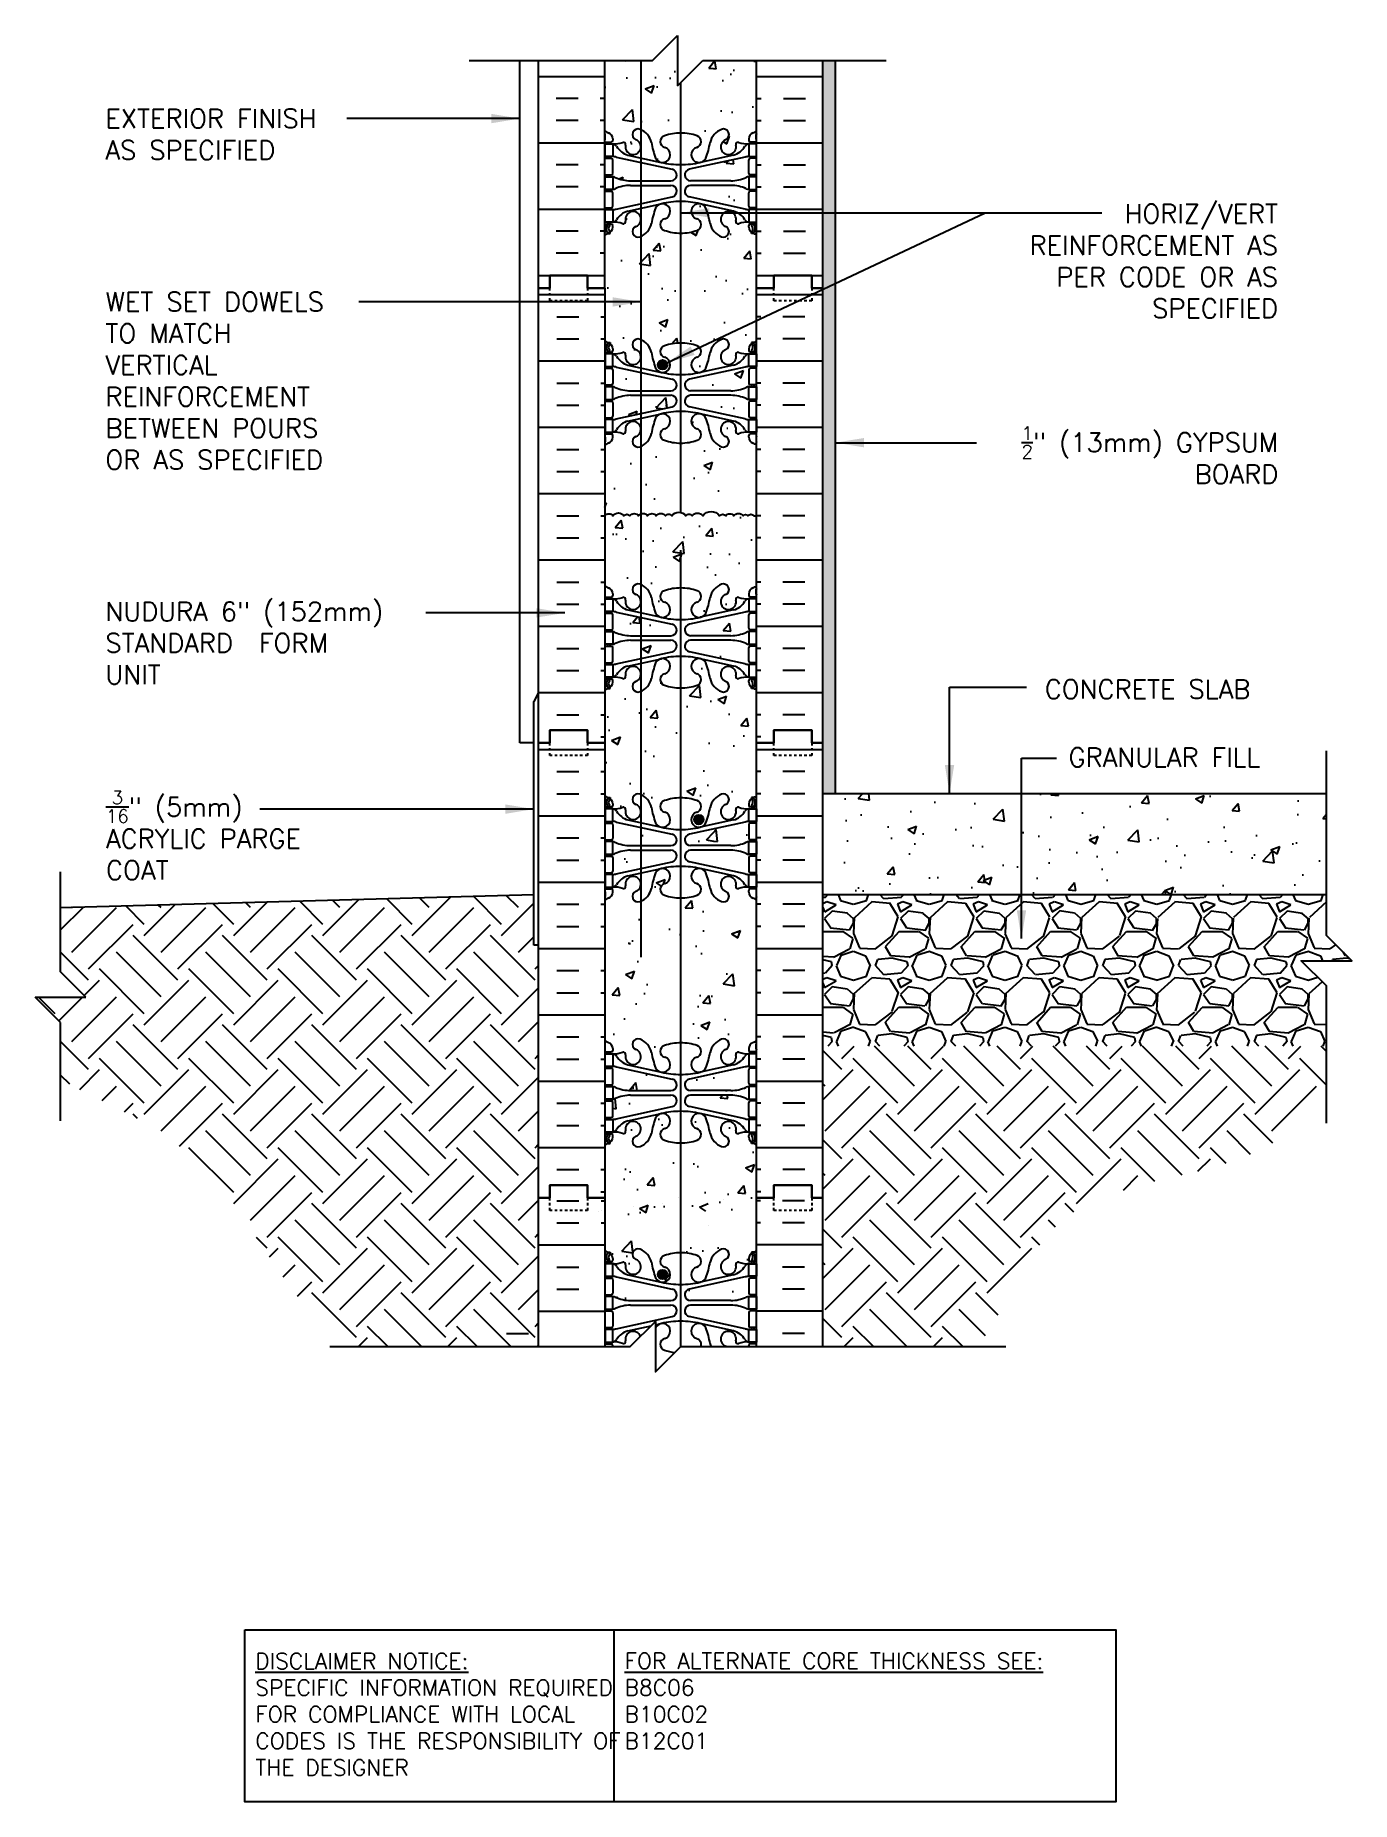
# Model space of a CAD drawing. Header units: inches. Extents: x 103.6 to 155.7, y 105 to 174.9.
import ezdxf

# ---------------------------------------------------------------- set-up
doc = ezdxf.new("R2010")
doc.units = ezdxf.units.IN
doc.header["$LTSCALE"] = 0.5
doc.header["$MEASUREMENT"] = 0
doc.linetypes.add('DASHED2', pattern=[0.375, 0.25, -0.125])
for name, color, linetype in [('HATCH', 12, 'Continuous'), ('line25', 2, 'Continuous'), ('LINE3', 3, 'Continuous'), ('LINE50', 5, 'Continuous'), ('LINE9', 9, 'Continuous'), ('TBK_LINE65', 3, 'Continuous'), ('TEXT', 4, 'Continuous'), ('Web_Edge', 9, 'Continuous')]:
    doc.layers.add(name, color=color, linetype=linetype)
doc.styles.add('DIM', font='romans.shx', dxfattribs={"width": 0.7})
doc.styles.add('ROMANS', font='romans.shx', dxfattribs={"height": 0.75})
doc.styles.get("Standard").update_dxf_attribs({"font": 'romans.shx', "height": 0.75})
doc.dimstyles.new('ext_12', dxfattribs={"dimscale": 12, "dimtxt": 0.09375, "dimasz": 0.09375, "dimexe": 0.09375, "dimexo": 0.0625, "dimgap": 0.0625, "dimtad": 1, "dimdec": 1, "dimzin": 3, "dimdsep": 46, "dimlunit": 4, "dimtxsty": 'DIM', "dimcen": 0.09, "dimdle": 0.09375, "dimclrt": 4, "dimadec": 0, "dimazin": 0, "dimtfac": 1, "dimtdec": 1, "dimtmove": 2, "dimatfit": 3, "dimfxl": 0, "dimfrac": 2, "dimtolj": 1, "dimtzin": 0, "dimarcsym": 0})

msp = doc.modelspace()

# ---------------------------------------------------------------- texts
at = {"layer": 'TEXT', "style": 'ROMANS'}
for s, p in [('CONCRETE SLAB', (143.584, 148.667)), ('GRANULAR FILL', (144.525, 145.971))]:
    msp.add_text(s, height=0.75, dxfattribs=at).set_placement(p)
at = {"layer": 'TEXT', "char_height": 0.75, "style": 'ROMANS'}
for s, insert, width, attachment_point in [('EXTERIOR FINISH AS SPECIFIED', (106.407, 170.998), 10.36517, 4), ('HORIZ/VERT REINFORCEMENT AS PER CODE OR AS SPECIFIED', (152.817, 168.232), 12.61154, 3), ('WET SET DOWELS TO MATCH VERTICAL REINFORCEMENT BETWEEN POURS OR AS SPECIFIED', (106.407, 161.245), 10.36517, 4), ('\\A1;{\\H0.7x;\\S1/2;}" (13mm) GYPSUM BOARD', (152.824, 159.435), 12.61154, 3), ('NUDURA 6" (152mm) STANDARD  FORM UNIT', (106.407, 150.866), 12.40494, 4), ('\\A1;{\\H0.7x;\\S3/16;}" (5mm) ACRYLIC PARGE COAT', (106.43, 143.26), 8.97809, 4)]:
    msp.add_mtext(s, dxfattribs=dict(at, insert=insert, width=width, attachment_point=attachment_point))
at = {"layer": 'TEXT', "char_height": 0.63281, "attachment_point": 4}
for s, insert, width in [('{\\LDISCLAIMER NOTICE:}\\PSPECIFIC INFORMATION REQUIRED FOR COMPLIANCE WITH LOCAL CODES IS THE RESPONSIBILITY OF THE DESIGNER', (112.34, 108.478), 15.75264), ('{\\L\\PFOR ALTERNATE CORE THICKNESS SEE:\\P}B8C06\\PB10C02\\PB12C01', (126.956, 109.535), 26.24957)]:
    msp.add_mtext(s, dxfattribs=dict(at, insert=insert, width=width))

# ---------------------------------------------------------------- blocks, each defined once
blk = doc.blocks.new('6 web')
at = {"layer": 'Web_Edge'}
for p, q in [((-3, 6.566), (-2.958, 6.566)), ((-3, 6.466), (-2.752, 6.466)), ((-2.89, 6.845), (-2.8, 6.845)), ((-2.89, 6.466), (-2.89, 6.396)), ((-2.8, 6.845), (-2.8, 6.803)), ((-2.8, 6.466), (-2.8, 6.396)), ((-2.69, 6.596), (-2.69, 6.529)), ((2.69, 6.596), (2.69, 6.529)), ((3, 6.466), (2.752, 6.466)), ((2.89, 6.845), (2.8, 6.845)), ((2.8, 6.845), (2.8, 6.803)), ((2.8, 6.466), (2.8, 6.396)), ((2.89, 6.466), (2.89, 6.396)), ((3, 6.566), (2.958, 6.566)), ((-3, 5.826), (-2.752, 5.826)), ((-2.89, 5.896), (-2.89, 5.826)), ((-2.8, 5.896), (-2.8, 5.826)), ((-2.69, 5.764), (-2.69, 5.229)), ((-2.551, 5.872), (-0.34, 5.391)), ((-2.09, 5.955), (-0.768, 5.665)), ((2.551, 5.872), (0.34, 5.391)), ((2.09, 5.955), (0.768, 5.665)), ((2.69, 5.764), (2.69, 5.229)), ((3, 5.826), (2.752, 5.826)), ((2.8, 5.896), (2.8, 5.826)), ((2.89, 5.896), (2.89, 5.826)), ((-3, 5.166), (-2.752, 5.166)), ((-2.89, 5.166), (-2.89, 5.096)), ((-2.8, 5.166), (-2.8, 5.096)), ((-1.985, 4.936), (-0.389, 4.936)), ((1.985, 4.936), (0.389, 4.936)), ((3, 5.166), (2.752, 5.166)), ((2.8, 5.166), (2.8, 5.096)), ((2.89, 5.166), (2.89, 5.096)), ((-3, 4.526), (-2.752, 4.526)), ((-2.89, 4.596), (-2.89, 4.526)), ((-2.8, 4.596), (-2.8, 4.526)), ((-2.69, 4.464), (-2.69, 3.929)), ((-2.551, 3.82), (-0.34, 4.302)), ((-1.985, 4.756), (-0.389, 4.756)), ((2.551, 3.82), (0.34, 4.302)), ((1.985, 4.756), (0.389, 4.756)), ((2.69, 4.464), (2.69, 3.929)), ((3, 4.526), (2.752, 4.526)), ((2.8, 4.596), (2.8, 4.526)), ((2.89, 4.596), (2.89, 4.526)), ((-3, 3.866), (-2.752, 3.866)), ((-2.89, 3.866), (-2.89, 3.796)), ((-2.8, 3.866), (-2.8, 3.796)), ((-2.09, 3.737), (-0.768, 4.028)), ((2.09, 3.737), (0.768, 4.028)), ((3, 3.866), (2.752, 3.866)), ((2.8, 3.866), (2.8, 3.796)), ((2.89, 3.866), (2.89, 3.796)), ((-3, 3.226), (-2.752, 3.226)), ((-2.99, 3.106), (-2.99, 2.92)), ((-2.89, 3.296), (-2.89, 3.226)), ((-2.8, 3.296), (-2.8, 3.226)), ((-2.69, 3.096), (-2.69, 3.164)), ((2.69, 3.096), (2.69, 3.164)), ((3, 3.226), (2.752, 3.226)), ((2.8, 3.296), (2.8, 3.226)), ((2.89, 3.296), (2.89, 3.226)), ((2.99, 3.106), (2.99, 2.92)), ((-3, -3.226), (-2.752, -3.226)), ((-2.99, -3.106), (-2.99, -2.92)), ((-2.89, -3.296), (-2.89, -3.226)), ((-2.8, -3.296), (-2.8, -3.226)), ((-2.69, -3.096), (-2.69, -3.164)), ((2.69, -3.096), (2.69, -3.164)), ((3, -3.226), (2.752, -3.226)), ((2.8, -3.296), (2.8, -3.226)), ((2.89, -3.296), (2.89, -3.226)), ((2.99, -3.106), (2.99, -2.92)), ((-3, -3.866), (-2.752, -3.866)), ((-2.89, -3.866), (-2.89, -3.796)), ((-2.8, -3.866), (-2.8, -3.796)), ((-2.69, -4.464), (-2.69, -3.929)), ((-2.551, -3.82), (-0.34, -4.302)), ((-2.09, -3.737), (-0.768, -4.028)), ((2.551, -3.82), (0.34, -4.302)), ((2.09, -3.737), (0.768, -4.028)), ((2.69, -4.464), (2.69, -3.929)), ((3, -3.866), (2.752, -3.866)), ((2.8, -3.866), (2.8, -3.796)), ((2.89, -3.866), (2.89, -3.796)), ((-3, -4.526), (-2.752, -4.526)), ((-2.89, -4.596), (-2.89, -4.526)), ((-2.8, -4.596), (-2.8, -4.526)), ((-1.985, -4.756), (-0.389, -4.756)), ((1.985, -4.756), (0.389, -4.756)), ((3, -4.526), (2.752, -4.526)), ((2.8, -4.596), (2.8, -4.526)), ((2.89, -4.596), (2.89, -4.526)), ((-3, -5.166), (-2.752, -5.166)), ((-2.89, -5.166), (-2.89, -5.096)), ((-2.8, -5.166), (-2.8, -5.096)), ((-2.69, -5.764), (-2.69, -5.229)), ((-2.551, -5.872), (-0.34, -5.391)), ((-1.985, -4.936), (-0.389, -4.936)), ((2.551, -5.872), (0.34, -5.391)), ((1.985, -4.936), (0.389, -4.936)), ((2.69, -5.764), (2.69, -5.229)), ((3, -5.166), (2.752, -5.166)), ((2.8, -5.166), (2.8, -5.096)), ((2.89, -5.166), (2.89, -5.096)), ((-3, -5.826), (-2.752, -5.826)), ((-2.89, -5.896), (-2.89, -5.826)), ((-2.8, -5.896), (-2.8, -5.826)), ((-2.09, -5.955), (-0.768, -5.665)), ((2.09, -5.955), (0.768, -5.665)), ((3, -5.826), (2.752, -5.826)), ((2.8, -5.896), (2.8, -5.826)), ((2.89, -5.896), (2.89, -5.826)), ((-3, -6.466), (-2.752, -6.466)), ((-3, -6.566), (-2.958, -6.566)), ((-2.89, -6.466), (-2.89, -6.396)), ((-2.89, -6.845), (-2.8, -6.845)), ((-2.8, -6.466), (-2.8, -6.396)), ((-2.8, -6.845), (-2.8, -6.803)), ((-2.69, -6.596), (-2.69, -6.529)), ((2.69, -6.596), (2.69, -6.529)), ((3, -6.466), (2.752, -6.466)), ((2.8, -6.466), (2.8, -6.396)), ((2.8, -6.845), (2.8, -6.803)), ((2.89, -6.845), (2.8, -6.845)), ((2.89, -6.466), (2.89, -6.396)), ((3, -6.566), (2.958, -6.566))]:
    blk.add_line(p, q, dxfattribs=at)
for points in [[(-2.995, 5.896), (-2.695, 5.896), (-2.695, 6.396), (-2.995, 6.396)], [(2.995, 5.896), (2.695, 5.896), (2.695, 6.396), (2.995, 6.396)], [(-2.995, 4.596), (-2.695, 4.596), (-2.695, 5.096), (-2.995, 5.096)], [(2.995, 4.596), (2.695, 4.596), (2.695, 5.096), (2.995, 5.096)], [(-2.995, 3.296), (-2.695, 3.296), (-2.695, 3.796), (-2.995, 3.796)], [(2.995, 3.296), (2.695, 3.296), (2.695, 3.796), (2.995, 3.796)], [(-2.995, -3.296), (-2.695, -3.296), (-2.695, -3.796), (-2.995, -3.796)], [(2.995, -3.296), (2.695, -3.296), (2.695, -3.796), (2.995, -3.796)], [(-2.995, -4.596), (-2.695, -4.596), (-2.695, -5.096), (-2.995, -5.096)], [(2.995, -4.596), (2.695, -4.596), (2.695, -5.096), (2.995, -5.096)], [(-2.995, -5.896), (-2.695, -5.896), (-2.695, -6.396), (-2.995, -6.396)], [(2.995, -5.896), (2.695, -5.896), (2.695, -6.396), (2.995, -6.396)]]:
    blk.add_lwpolyline(points, close=True, dxfattribs=at)
for centre, radius, start, end in [((-2.69, 7.303), 0.5, 231.68334, 250.52878), ((-2.69, 7.303), 0.6, 238.89067, 245.07477), ((-2.958, 6.586), 0.02, 270, 14.15407), ((-2.696, 6.651), 0.25, 140.11451, 222.46087), ((-2.951, 6.741), 0.02, 340.7916, 65.07477), ((-2.854, 6.782), 0.045, 319.1879, 141.448), ((-2.848, 6.512), 0.045, 222.46087, 42.46087), ((-2.94, 6.596), 0.25, 0, 70.52878), ((-2.696, 6.651), 0.16, 140.00008, 222.46087), ((-2.752, 6.529), 0.0625, 270, 0), ((-2.639, 7.395), 1, 266.78787, 289.9067), ((-2.738, 6.15), 0.25, 37.27766, 80.0823), ((-1.891, 6.678), 0.75, 210.15498, 254.58381), ((-2.269, 6.369), 0.09, 346.67951, 108.86514), ((-1.885, 6.278), 0.305, 166.67951, 68.19625), ((-1.69, 6.766), 0.22, 68.19625, 248.19625), ((-1.885, 6.278), 0.745, 13.26522, 68.19625), ((1.803, 6.92), 3, 189.02727, 201.19839), ((-0.571, 6.49), 0.24, 108.92296, 254.27465), ((0, 4.825), 2, 90, 108.92296), ((0, 4.825), 2, 71.07704, 90), ((0.571, 6.49), 0.24, 285.72535, 71.07704), ((-1.803, 6.92), 3, 338.80161, 350.97273), ((1.885, 6.278), 0.745, 111.80375, 166.73478), ((1.885, 6.278), 0.305, 111.80375, 13.32049), ((1.69, 6.766), 0.22, 291.80375, 111.80375), ((1.891, 6.678), 0.75, 285.41619, 329.84502), ((2.269, 6.369), 0.09, 71.13486, 193.32049), ((2.639, 7.395), 1, 250.0933, 273.21213), ((2.738, 6.15), 0.25, 99.9177, 142.72234), ((2.94, 6.596), 0.25, 109.47122, 180), ((2.752, 6.529), 0.0625, 180, 270), ((2.848, 6.512), 0.045, 137.53913, 317.53913), ((2.854, 6.782), 0.045, 38.552, 220.8121), ((2.696, 6.651), 0.16, 317.53913, 39.99992), ((2.69, 7.303), 0.5, 289.47122, 308.31666), ((2.696, 6.651), 0.25, 317.53913, 39.88549), ((2.951, 6.741), 0.02, 114.92523, 199.2084), ((2.958, 6.586), 0.02, 165.84593, 270), ((2.69, 7.303), 0.6, 294.92523, 301.10933), ((-2.752, 5.764), 0.0625, 0, 90), ((-2.786, 4.9), 1, 76.42909, 84.79907), ((-0.718, 5.966), 0.305, 205.37817, 74.27465), ((0, 8.932), 3.356, 256.76915, 270), ((0, 8.932), 3.356, 270, 283.23085), ((0.718, 5.966), 0.305, 105.72535, 334.62183), ((2.786, 4.9), 1, 95.20093, 103.57091), ((2.752, 5.764), 0.0625, 90, 180), ((-2.752, 5.229), 0.0625, 270, 0), ((-2.699, 4.877), 0.219, 60.49375, 88.91995), ((-1.955, 6.536), 1.6, 246.56734, 268.92028), ((-0.389, 5.166), 0.23, 270, 77.60551), ((0.389, 5.166), 0.23, 102.39449, 270), ((1.955, 6.536), 1.6, 271.07972, 293.43266), ((2.699, 4.877), 0.219, 91.08005, 119.50625), ((2.752, 5.229), 0.0625, 180, 270), ((-2.752, 4.464), 0.0625, 0, 90), ((-2.699, 4.815), 0.219, 271.08005, 299.50625), ((-2.699, 4.815), 0.219, 271.08005, 299.50625), ((-1.955, 3.156), 1.6, 91.07972, 113.43266), ((-1.955, 3.156), 1.6, 91.07972, 113.43266), ((-0.389, 4.526), 0.23, 282.39449, 90), ((0.389, 4.526), 0.23, 90, 257.60551), ((1.955, 3.156), 1.6, 66.56734, 88.92028), ((1.955, 3.156), 1.6, 66.56734, 88.92028), ((2.699, 4.815), 0.219, 240.49375, 268.91995), ((2.699, 4.815), 0.219, 240.49375, 268.91995), ((2.752, 4.464), 0.0625, 90, 180), ((-2.752, 3.929), 0.0625, 270, 0), ((-2.786, 4.792), 1, 275.20093, 283.57091), ((-1.891, 3.014), 0.75, 105.41619, 149.84502), ((-1.885, 3.414), 0.305, 291.80375, 193.32049), ((1.803, 2.773), 3, 158.80161, 170.97273), ((-0.718, 3.727), 0.305, 285.72535, 154.62183), ((0, 0.761), 3.356, 90, 103.23085), ((0, 0.761), 3.356, 76.76915, 90), ((0.718, 3.727), 0.305, 25.37817, 254.27465), ((-1.803, 2.773), 3, 9.02727, 21.19839), ((1.885, 3.414), 0.305, 346.67951, 248.19625), ((1.891, 3.014), 0.75, 30.15498, 74.58381), ((2.786, 4.792), 1, 256.42909, 264.79907), ((2.752, 3.929), 0.0625, 180, 270), ((-3.01, 3.106), 0.02, 0, 60.01198), ((-3.01, 2.92), 0.02, 301.07295, 0), ((-2.69, 2.389), 0.6, 121.07295, 121.10933), ((-2.69, 2.389), 0.5, 109.47122, 128.31666), ((-2.94, 3.096), 0.25, 289.47122, 360), ((-2.752, 3.164), 0.0625, 360, 90), ((-2.738, 3.542), 0.25, 279.9177, 322.72234), ((-2.639, 2.298), 1, 70.0933, 93.21213), ((-2.269, 3.323), 0.09, 251.13486, 13.32049), ((-1.69, 2.927), 0.22, 111.80375, 291.80375), ((-1.885, 3.414), 0.745, 291.80375, 346.73478), ((-0.571, 3.202), 0.24, 105.72535, 251.07704), ((0, 4.867), 2, 251.07704, 270), ((0, 4.867), 2, 270, 288.92296), ((0.571, 3.202), 0.24, 288.92296, 74.27465), ((1.885, 3.414), 0.745, 193.26522, 248.19625), ((1.69, 2.927), 0.22, 248.19625, 68.19625), ((2.269, 3.323), 0.09, 166.67951, 288.86514), ((2.639, 2.298), 1, 86.78787, 109.9067), ((2.738, 3.542), 0.25, 217.27766, 260.0823), ((2.752, 3.164), 0.0625, 90, 180), ((2.94, 3.096), 0.25, 180, 250.52878), ((2.69, 2.389), 0.5, 51.68334, 70.52878), ((3.01, 3.106), 0.02, 119.98802, 180), ((3.01, 2.92), 0.02, 180, 238.92705), ((2.69, 2.389), 0.6, 58.89067, 58.92705), ((-2.69, -2.389), 0.5, 231.68334, 250.52878), ((-1.69, -2.927), 0.22, 68.19625, 248.19625), ((-1.885, -3.414), 0.745, 13.26522, 68.19625), ((1.885, -3.414), 0.745, 111.80375, 166.73478), ((1.69, -2.927), 0.22, 291.80375, 111.80375), ((2.69, -2.389), 0.5, 289.47122, 308.31666), ((-2.69, -2.389), 0.6, 238.89067, 238.92705), ((-3.01, -2.92), 0.02, 360, 58.92705), ((-3.01, -3.106), 0.02, 299.98802, 360), ((-2.94, -3.096), 0.25, 0, 70.52878), ((-2.752, -3.164), 0.0625, 270, 0), ((-2.639, -2.298), 1, 266.78787, 289.9067), ((-2.738, -3.542), 0.25, 37.27766, 80.0823), ((-1.891, -3.014), 0.75, 210.15498, 254.58381), ((-2.269, -3.323), 0.09, 346.67951, 108.86514), ((-1.885, -3.414), 0.305, 166.67951, 68.19625), ((1.803, -2.773), 3, 189.02727, 201.19839), ((-0.718, -3.727), 0.305, 205.37817, 74.27465), ((-0.571, -3.202), 0.24, 108.92296, 254.27465), ((0, -4.867), 2, 90, 108.92296), ((0, -4.867), 2, 71.07704, 90), ((0.718, -3.727), 0.305, 105.72535, 334.62183), ((0.571, -3.202), 0.24, 285.72535, 71.07704), ((-1.803, -2.773), 3, 338.80161, 350.97273), ((1.885, -3.414), 0.305, 111.80375, 13.32049), ((1.891, -3.014), 0.75, 285.41619, 329.84502), ((2.269, -3.323), 0.09, 71.13486, 193.32049), ((2.639, -2.298), 1, 250.0933, 273.21213), ((2.738, -3.542), 0.25, 99.9177, 142.72234), ((2.94, -3.096), 0.25, 109.47122, 180), ((2.752, -3.164), 0.0625, 180, 270), ((3.01, -2.92), 0.02, 121.07295, 180), ((3.01, -3.106), 0.02, 180, 240.01198), ((2.69, -2.389), 0.6, 301.07295, 301.10933), ((-2.752, -3.929), 0.0625, 0, 90), ((-2.786, -4.792), 1, 76.42909, 84.79907), ((0, -0.761), 3.356, 256.76915, 270), ((0, -0.761), 3.356, 270, 283.23085), ((2.786, -4.792), 1, 95.20093, 103.57091), ((2.752, -3.929), 0.0625, 90, 180), ((-2.752, -4.464), 0.0625, 270, 0), ((-2.699, -4.815), 0.219, 60.49375, 88.91995), ((-2.699, -4.815), 0.219, 60.49375, 88.91995), ((-1.955, -3.156), 1.6, 246.56734, 268.92028), ((-1.955, -3.156), 1.6, 246.56734, 268.92028), ((-0.389, -4.526), 0.23, 270, 77.60551), ((0.389, -4.526), 0.23, 102.39449, 270), ((1.955, -3.156), 1.6, 271.07972, 293.43266), ((1.955, -3.156), 1.6, 271.07972, 293.43266), ((2.699, -4.815), 0.219, 91.08005, 119.50625), ((2.699, -4.815), 0.219, 91.08005, 119.50625), ((2.752, -4.464), 0.0625, 180, 270), ((-2.752, -5.229), 0.0625, 0, 90), ((-2.699, -4.877), 0.219, 271.08005, 299.50625), ((-1.955, -6.536), 1.6, 91.07972, 113.43266), ((0, -8.932), 3.356, 90, 103.23085), ((-0.389, -5.166), 0.23, 282.39449, 90), ((0, -8.932), 3.356, 76.76915, 90), ((0.389, -5.166), 0.23, 90, 257.60551), ((1.955, -6.536), 1.6, 66.56734, 88.92028), ((2.699, -4.877), 0.219, 240.49375, 268.91995), ((2.752, -5.229), 0.0625, 90, 180), ((-2.752, -5.764), 0.0625, 270, 0), ((-2.786, -4.9), 1, 275.20093, 283.57091), ((-1.891, -6.678), 0.75, 105.41619, 149.84502), ((-1.885, -6.278), 0.305, 291.80375, 193.32049), ((1.803, -6.92), 3, 158.80161, 170.97273), ((-0.718, -5.966), 0.305, 285.72535, 154.62183), ((-0.571, -6.49), 0.24, 105.72535, 251.07704), ((0.718, -5.966), 0.305, 25.37817, 254.27465), ((0.571, -6.49), 0.24, 288.92296, 74.27465), ((-1.803, -6.92), 3, 9.02727, 21.19839), ((1.885, -6.278), 0.305, 346.67951, 248.19625), ((1.891, -6.678), 0.75, 30.15498, 74.58381), ((2.786, -4.9), 1, 256.42909, 264.79907), ((2.752, -5.764), 0.0625, 180, 270), ((-2.69, -7.303), 0.6, 114.92523, 121.10933), ((-2.69, -7.303), 0.5, 109.47122, 128.31666), ((-2.958, -6.586), 0.02, 345.84593, 90), ((-2.696, -6.651), 0.25, 137.53913, 219.88549), ((-2.951, -6.741), 0.02, 294.92523, 19.2084), ((-2.854, -6.782), 0.045, 218.552, 40.8121), ((-2.848, -6.512), 0.045, 317.53913, 137.53913), ((-2.94, -6.596), 0.25, 289.47122, 360), ((-2.696, -6.651), 0.16, 137.53913, 219.99992), ((-2.752, -6.529), 0.0625, 360, 90), ((-2.738, -6.15), 0.25, 279.9177, 322.72234), ((-2.639, -7.395), 1, 70.0933, 93.21213), ((-2.269, -6.369), 0.09, 251.13486, 13.32049), ((-1.69, -6.766), 0.22, 111.80375, 291.80375), ((-1.885, -6.278), 0.745, 291.80375, 346.73478), ((0, -4.825), 2, 251.07704, 270), ((0, -4.825), 2, 270, 288.92296), ((1.885, -6.278), 0.745, 193.26522, 248.19625), ((1.69, -6.766), 0.22, 248.19625, 68.19625), ((2.269, -6.369), 0.09, 166.67951, 288.86514), ((2.639, -7.395), 1, 86.78787, 109.9067), ((2.738, -6.15), 0.25, 217.27766, 260.0823), ((2.752, -6.529), 0.0625, 90, 180), ((2.94, -6.596), 0.25, 180, 250.52878), ((2.848, -6.512), 0.045, 42.46087, 222.46087), ((2.854, -6.782), 0.045, 139.1879, 321.448), ((2.696, -6.651), 0.16, 320.00008, 42.46087), ((2.69, -7.303), 0.5, 51.68334, 70.52878), ((2.696, -6.651), 0.25, 320.11451, 42.46087), ((2.951, -6.741), 0.02, 160.7916, 245.07477), ((2.958, -6.586), 0.02, 90, 194.15407), ((2.69, -7.303), 0.6, 58.89067, 65.07477)]:
    blk.add_arc(centre, radius, start, end, dxfattribs=at)

# ---------------------------------------------------------------- hatches: boundary and pattern name
at = {"layer": 'HATCH'}
h = msp.add_hatch(dxfattribs=at)
h.set_pattern_fill('AR-CONC', color=256, scale=0.5, style=0)
edge = h.paths.add_edge_path()
edge.add_line((129.053, 172.914), (129.053, 174.914))
edge.add_line((129.053, 174.914), (128.053, 173.914))
edge.add_line((128.053, 173.914), (126.178, 173.914))
edge.add_line((126.178, 173.914), (126.178, 171.133))
edge.add_arc((126.488, 171.525), 0.5, 231.68334, 250.52878)
edge.add_arc((126.238, 170.818), 0.25, 0, 70.52878, ccw=False)
edge.add_line((126.488, 170.818), (126.488, 170.751))
edge.add_arc((126.425, 170.751), 0.0625, -90, 0, ccw=False)
edge.add_line((126.425, 170.688), (126.378, 170.688))
edge.add_line((126.378, 170.688), (126.378, 170.618))
edge.add_line((126.378, 170.618), (126.483, 170.618))
edge.add_arc((126.539, 171.617), 1, 266.78787, 289.9067)
edge.add_arc((126.908, 170.591), 0.09, -13.32049, 108.86514, ccw=False)
edge.add_arc((127.293, 170.5), 0.305, 166.67951, 428.19625)
edge.add_arc((127.488, 170.988), 0.22, 68.19625, 248.19625, ccw=False)
edge.add_arc((127.293, 170.5), 0.745, 13.26522, 68.19625, ccw=False)
edge.add_arc((130.981, 171.142), 3, 189.02727, 201.19839)
edge.add_arc((128.459, 170.188), 0.305, 205.37817, 255.71849)
edge.add_line((128.384, 169.892), (128.403, 169.888))
edge.add_arc((128.459, 170.188), 0.305, 259.49252, 434.27465)
edge.add_arc((128.607, 170.712), 0.24, 108.92296, 254.27465, ccw=False)
edge.add_arc((129.178, 169.047), 2, 90, 108.92296, ccw=False)
edge.add_line((129.178, 171.047), (130.053, 173.914))
edge.add_line((130.053, 173.914), (129.053, 172.914))
h = msp.add_hatch(dxfattribs=at)
h.set_pattern_fill('INSUL', color=256, scale=7, style=0)
h.set_pattern_definition([(180, (135.615, 165.4143), (0, 2.625), []), (180, (135.615, 166.2893), (0, 2.625), [0.875, -0.875]), (180, (135.615, 167.1643), (0, 2.625), [0.875, -0.875])])
h.paths.add_polyline_path([(123.553, 173.914), (126.178, 173.914), (126.178, 164.914), (125.49, 164.914), (125.49, 165.414), (123.99, 165.414), (123.99, 164.914), (123.553, 164.914)])
h = msp.add_hatch(dxfattribs=at)
h.set_pattern_fill('AR-CONC', color=256, scale=0.5, style=0)
h.paths.add_polyline_path([(130.479, 173.914), (129.178, 173.914), (129.178, 171.047, -0.082755), (129.826, 170.939, -0.735593), (129.813, 170.481, 0.955472), (129.952, 169.888), (129.971, 169.892, 0.223253), (130.172, 170.057, 0.053157), (130.337, 170.671, -0.110434), (130.479, 170.964)])
h = msp.add_hatch(dxfattribs=at)
h.set_pattern_fill('AR-CONC', color=256, scale=0.5, style=0)
h.paths.add_polyline_path([(132.178, 173.914), (130.479, 173.914), (130.479, 170.964, -0.130426), (130.786, 171.192, -1), (130.949, 170.783, 2.182095), (131.359, 170.57, -0.601435), (131.479, 170.675, 0.10046), (131.873, 170.618), (131.978, 170.618), (131.978, 170.688), (131.93, 170.688, -0.414214), (131.868, 170.751), (131.868, 170.818, -0.317837), (132.034, 171.054, 0.082415), (132.178, 171.133)])
h = msp.add_hatch(dxfattribs=at)
h.set_pattern_fill('INSUL', color=256, scale=7, style=0)
h.set_pattern_definition([(0, (122.74, 165.4143), (0, 2.625), []), (0, (122.74, 166.2893), (0, 2.625), [0.875, -0.875]), (0, (122.74, 167.1643), (0, 2.625), [0.875, -0.875])])
h.paths.add_polyline_path([(134.803, 173.914), (132.178, 173.914), (132.178, 164.914), (132.865, 164.914), (132.865, 165.414), (134.365, 165.414), (134.365, 164.914), (134.803, 164.914)])
h = msp.add_hatch(dxfattribs=at)
h.set_pattern_fill('AR-SAND', color=256, scale=0.25, style=0)
h.paths.add_polyline_path([(135.303, 173.914), (134.803, 173.914), (134.803, 164.914), (134.803, 146.914), (134.803, 144.914), (135.303, 144.914)])
h = msp.add_hatch(dxfattribs=at)
h.set_pattern_fill('AR-CONC', color=256, scale=0.5, style=0)
h.paths.add_polyline_path([(128.838, 169.613), (126.627, 170.094, 0.036537), (126.483, 170.118), (126.378, 170.118), (126.378, 170.048), (126.425, 170.048, -0.414214), (126.488, 169.986), (126.488, 169.451, -0.414214), (126.425, 169.388), (126.378, 169.388), (126.378, 169.318), (126.483, 169.318, -0.124673), (126.586, 169.29, 0.097844), (127.192, 169.158), (128.788, 169.158, 0.897292)])
h = msp.add_hatch(dxfattribs=at)
h.set_pattern_fill('AR-CONC', color=256, scale=0.5, style=0)
h.paths.add_polyline_path([(131.868, 169.986, -0.414214), (131.93, 170.048), (131.978, 170.048), (131.978, 170.118), (131.873, 170.118, 0.036537), (131.729, 170.094), (130.479, 169.822), (130.479, 169.158), (131.163, 169.158, 0.097844), (131.769, 169.29, -0.124673), (131.873, 169.318), (131.978, 169.318), (131.978, 169.388), (131.93, 169.388, -0.414214), (131.868, 169.451)])
h = msp.add_hatch(dxfattribs=at)
h.set_pattern_fill('AR-CONC', color=256, scale=0.5, style=0)
h.paths.add_polyline_path([(131.868, 168.686, -0.414214), (131.93, 168.748), (131.978, 168.748), (131.978, 168.818), (131.873, 168.818, -0.124673), (131.769, 168.846, 0.097844), (131.163, 168.978), (130.479, 168.978), (130.479, 168.314), (131.729, 168.042, 0.036537), (131.873, 168.018), (131.978, 168.018), (131.978, 168.088), (131.93, 168.088, -0.414214), (131.868, 168.151)])
h = msp.add_hatch(dxfattribs=at)
h.set_pattern_fill('AR-CONC', color=256, scale=0.5, style=0)
h.paths.add_polyline_path([(129.178, 167.089, -0.082755), (128.529, 167.197, -0.735593), (128.542, 167.655, 0.955472), (128.403, 168.248), (128.384, 168.244, 0.223253), (128.184, 168.079, 0.053157), (128.018, 167.465, -0.24438), (127.569, 166.944, -1), (127.406, 167.353, 2.182095), (126.996, 167.566, -0.590137), (126.879, 167.46, 0.101219), (126.483, 167.518), (126.378, 167.518), (126.378, 167.448), (126.425, 167.448, -0.414214), (126.488, 167.386), (126.488, 167.318, -0.249069), (126.378, 167.111), (126.378, 167.069), (126.288, 167.069, 0.064398), (126.178, 167.003), (126.178, 164.914), (126.178, 162.825, 0.064398), (126.288, 162.759), (126.378, 162.759), (126.378, 162.718, -0.249069), (126.488, 162.51), (126.488, 162.443, -0.414214), (126.425, 162.38), (126.378, 162.38), (126.378, 162.31), (126.483, 162.31, 0.101219), (126.879, 162.369, -0.590137), (126.996, 162.263, 2.182095), (127.406, 162.476, -1), (127.569, 162.884, -0.24438), (128.018, 162.363, 0.053157), (128.184, 161.749, 0.223253), (128.384, 161.585), (128.403, 161.58, 0.955472), (128.542, 162.174, -0.735593), (128.529, 162.632, -0.082755), (129.178, 162.74)])
h.paths.add_polyline_path([(128.647, 161.88, -1), (128.272, 161.88, -1)], flags=16)
h = msp.add_hatch(dxfattribs=at)
h.set_pattern_fill('AR-CONC', color=256, scale=0.5, style=0)
h.paths.add_polyline_path([(130.479, 167.173, -0.110434), (130.337, 167.465, 0.053157), (130.172, 168.079, 0.223253), (129.971, 168.244), (129.952, 168.248, 0.955472), (129.813, 167.655, -0.735593), (129.826, 167.197, -0.082755), (129.178, 167.089), (129.178, 162.74, -0.082755), (129.826, 162.632, -0.735593), (129.813, 162.174, 0.955472), (129.952, 161.58), (129.971, 161.585, 0.223253), (130.172, 161.749, 0.053157), (130.337, 162.363, -0.110434), (130.479, 162.656)])
h = msp.add_hatch(dxfattribs=at)
h.set_pattern_fill('AR-CONC', color=256, scale=0.5, style=0)
h.paths.add_polyline_path([(132.178, 167.003, 0.064398), (132.068, 167.069), (131.978, 167.069), (131.978, 167.111, -0.249069), (131.868, 167.318), (131.868, 167.386, -0.414214), (131.93, 167.448), (131.978, 167.448), (131.978, 167.518), (131.873, 167.518, 0.10046), (131.479, 167.461, -0.601435), (131.359, 167.566, 2.182095), (130.949, 167.353, -1), (130.786, 166.944, -0.130426), (130.479, 167.173), (130.479, 162.656, -0.130426), (130.786, 162.884, -1), (130.949, 162.476, 2.182095), (131.359, 162.263, -0.601435), (131.479, 162.368, 0.10046), (131.873, 162.31), (131.978, 162.31), (131.978, 162.38), (131.93, 162.38, -0.414214), (131.868, 162.443), (131.868, 162.51, -0.249069), (131.978, 162.718), (131.978, 162.759), (132.068, 162.759, 0.064398), (132.178, 162.825), (132.178, 164.914)])
h = msp.add_hatch(dxfattribs=at)
h.set_pattern_fill('INSUL', color=256, scale=7, style=0)
h.set_pattern_definition([(0, (-2799.984, -250.0952), (0, 2.625), []), (0, (-2799.984, -249.2202), (0, 2.625), [0.875, -0.875]), (0, (-2799.984, -248.3452), (0, 2.625), [0.875, -0.875])])
h.paths.add_polyline_path([(123.553, 146.914), (123.99, 146.914), (123.99, 147.414), (125.49, 147.414), (125.49, 146.914), (126.178, 146.914), (126.178, 164.914), (125.49, 164.914), (125.49, 165.414), (123.99, 165.414), (123.99, 164.914), (123.553, 164.914)])
h = msp.add_hatch(dxfattribs=at)
h.set_pattern_fill('INSUL', color=256, scale=7, style=0)
h.set_pattern_definition([(180, (3058.3391, -250.0952), (0, 2.625), []), (180, (3058.3391, -249.2202), (0, 2.625), [0.875, -0.875]), (180, (3058.3391, -248.3452), (0, 2.625), [0.875, -0.875])])
h.paths.add_polyline_path([(134.803, 146.914), (134.365, 146.914), (134.365, 147.414), (132.865, 147.414), (132.865, 146.914), (132.178, 146.914), (132.178, 164.914), (132.865, 164.914), (132.865, 165.414), (134.365, 165.414), (134.365, 164.914), (134.803, 164.914)])
h = msp.add_hatch(dxfattribs=at)
h.set_pattern_fill('AR-CONC', color=256, scale=0.5, style=0)
h.paths.add_polyline_path([(128.838, 161.305), (126.627, 161.787, 0.036537), (126.483, 161.81), (126.378, 161.81), (126.378, 161.74), (126.425, 161.74, -0.414214), (126.488, 161.678), (126.488, 161.143, -0.414214), (126.425, 161.08), (126.378, 161.08), (126.378, 161.01), (126.483, 161.01, -0.124673), (126.586, 160.982, 0.097844), (127.192, 160.85), (128.788, 160.85, 0.897292)])
h = msp.add_hatch(dxfattribs=at)
h.set_pattern_fill('AR-CONC', color=256, scale=0.5, style=0)
h.paths.add_polyline_path([(130.479, 161.515), (129.517, 161.305, 0.897292), (129.567, 160.85), (130.479, 160.85)])
h = msp.add_hatch(dxfattribs=at)
h.set_pattern_fill('AR-CONC', color=256, scale=0.5, style=0)
h.paths.add_polyline_path([(131.868, 161.678, -0.414214), (131.93, 161.74), (131.978, 161.74), (131.978, 161.81), (131.873, 161.81, 0.036537), (131.729, 161.787), (130.479, 161.515), (130.479, 160.85), (131.163, 160.85, 0.097844), (131.769, 160.982, -0.124673), (131.873, 161.01), (131.978, 161.01), (131.978, 161.08), (131.93, 161.08, -0.414214), (131.868, 161.143)])
h = msp.add_hatch(dxfattribs=at)
h.set_pattern_fill('AR-CONC', color=256, scale=0.5, style=0)
h.paths.add_polyline_path([(128.788, 160.67), (127.192, 160.67, 0.097844), (126.586, 160.539, -0.124673), (126.483, 160.51), (126.378, 160.51), (126.378, 160.44), (126.425, 160.44, -0.414214), (126.488, 160.378), (126.488, 159.843, -0.414214), (126.425, 159.78), (126.378, 159.78), (126.378, 159.71), (126.483, 159.71, 0.036537), (126.627, 159.734), (128.838, 160.216, 0.897292)])
h = msp.add_hatch(dxfattribs=at)
h.set_pattern_fill('AR-CONC', color=256, scale=0.5, style=0)
h.paths.add_polyline_path([(131.868, 160.378, -0.414214), (131.93, 160.44), (131.978, 160.44), (131.978, 160.51), (131.873, 160.51, -0.124673), (131.769, 160.539, 0.097844), (131.163, 160.67), (130.479, 160.67), (130.479, 160.006), (131.729, 159.734, 0.036537), (131.873, 159.71), (131.978, 159.71), (131.978, 159.78), (131.93, 159.78, -0.414214), (131.868, 159.843)])
h = msp.add_hatch(dxfattribs=at)
h.set_pattern_fill('AR-CONC', color=256, scale=0.5, style=0)
h.paths.add_polyline_path([(129.178, 158.781, -0.082755), (128.529, 158.889, -0.735593), (128.542, 159.347, 0.955472), (128.403, 159.941), (128.384, 159.936, 0.223253), (128.184, 159.772, 0.053157), (128.018, 159.158, -0.24438), (127.569, 158.637, -1), (127.406, 159.045, 2.182095), (126.996, 159.258, -0.601435), (126.876, 159.153, 0.10046), (126.483, 159.21), (126.378, 159.21), (126.378, 159.14), (126.425, 159.14, -0.414214), (126.488, 159.078), (126.488, 159.01, -0.317837), (126.321, 158.775, 0.082415), (126.178, 158.696), (126.178, 156.612, -0.494624), (126.491, 156.599, -0.520567), (126.931, 156.599, -0.520567), (127.163, 156.599, -0.520567), (127.511, 156.599, -0.520567), (127.868, 156.599, -0.520567), (128.208, 156.599, -0.520567), (128.573, 156.599, -0.520567), (128.822, 156.599, -0.306983), (129.178, 156.734)])
h = msp.add_hatch(dxfattribs=at)
h.set_pattern_fill('AR-CONC', color=256, scale=0.5, style=0)
h.paths.add_polyline_path([(130.479, 158.865, -0.110434), (130.337, 159.158, 0.053157), (130.172, 159.772, 0.223253), (129.971, 159.936), (129.952, 159.941, 0.955472), (129.813, 159.347, -0.735593), (129.826, 158.889, -0.082755), (129.178, 158.781), (129.178, 156.734, -0.184155), (129.378, 156.599, -0.520567), (129.626, 156.599, -0.520567), (130.049, 156.599, -0.309139), (130.479, 156.761)])
h = msp.add_hatch(dxfattribs=at)
h.set_pattern_fill('AR-CONC', color=256, scale=0.5, style=0)
h.paths.add_polyline_path([(132.178, 158.696, 0.082415), (132.034, 158.775, -0.317837), (131.868, 159.01), (131.868, 159.078, -0.414214), (131.93, 159.14), (131.978, 159.14), (131.978, 159.21), (131.873, 159.21, 0.10046), (131.479, 159.153, -0.601435), (131.359, 159.258, 2.182095), (130.949, 159.045, -1), (130.786, 158.637, -0.130426), (130.479, 158.865), (130.479, 156.761, -0.18212), (130.716, 156.599, -0.520567), (130.957, 156.599, -0.520567), (131.28, 156.599, -0.520567), (131.645, 156.599, -0.520567), (131.836, 156.599, -0.520567), (132.076, 156.599, -0.273733), (132.178, 156.582)])
h = msp.add_hatch(dxfattribs=at)
h.set_pattern_fill('AR-CONC', color=256, scale=0.5, style=0)
h.paths.add_polyline_path([(130.479, 156.761, 0.309139), (130.049, 156.599, 0.520567), (129.626, 156.599, 0.520567), (129.378, 156.599, 0.520567), (128.822, 156.599, 0.520567), (128.573, 156.599, 0.520567), (128.208, 156.599, 0.520567), (127.868, 156.599, 0.520567), (127.511, 156.599, 0.520567), (127.163, 156.599, 0.520567), (126.931, 156.599, 0.520567), (126.491, 156.599, 0.494624), (126.178, 156.612), (126.178, 153.133, 0.082415), (126.321, 153.054, -0.317837), (126.488, 152.818), (126.488, 152.751, -0.414214), (126.425, 152.688), (126.378, 152.688), (126.378, 152.618), (126.483, 152.618, 0.10046), (126.876, 152.675, -0.601435), (126.996, 152.57, 2.182095), (127.406, 152.783, -1), (127.569, 153.192, -0.24438), (128.018, 152.671, 0.053157), (128.184, 152.057, 0.223253), (128.384, 151.892), (128.403, 151.888, 0.955472), (128.542, 152.481, -0.735593), (128.529, 152.939, -0.082755), (129.178, 153.047, -0.082755), (129.826, 152.939, -0.735593), (129.813, 152.481, 0.955472), (129.952, 151.888), (129.971, 151.892, 0.223253), (130.172, 152.057, 0.053157), (130.337, 152.671, -0.110434), (130.479, 152.964)])
h = msp.add_hatch(dxfattribs=at)
h.set_pattern_fill('AR-CONC', color=256, scale=0.5, style=0)
h.paths.add_polyline_path([(132.178, 156.582, 0.273733), (132.076, 156.599, 0.520567), (131.836, 156.599, 0.520567), (131.645, 156.599, 0.520567), (131.28, 156.599, 0.520567), (130.957, 156.599, 0.520567), (130.716, 156.599, 0.18212), (130.479, 156.761), (130.479, 152.964, -0.130426), (130.786, 153.192, -1), (130.949, 152.783, 2.182095), (131.359, 152.57, -0.601435), (131.479, 152.675, 0.10046), (131.873, 152.618), (131.978, 152.618), (131.978, 152.688), (131.93, 152.688, -0.414214), (131.868, 152.751), (131.868, 152.818, -0.317837), (132.034, 153.054, 0.082415), (132.178, 153.133)])
h = msp.add_hatch(dxfattribs=at)
h.set_pattern_fill('AR-CONC', color=256, scale=0.5, style=0)
h.paths.add_polyline_path([(128.838, 151.613), (126.627, 152.094, 0.036537), (126.483, 152.118), (126.378, 152.118), (126.378, 152.048), (126.425, 152.048, -0.414214), (126.488, 151.986), (126.488, 151.451, -0.414214), (126.425, 151.388), (126.378, 151.388), (126.378, 151.318), (126.483, 151.318, -0.124673), (126.586, 151.29, 0.097844), (127.192, 151.158), (128.788, 151.158, 0.897292)])
h = msp.add_hatch(dxfattribs=at)
h.set_pattern_fill('AR-CONC', color=256, scale=0.5, style=0)
h.paths.add_polyline_path([(131.868, 151.986, -0.414214), (131.93, 152.048), (131.978, 152.048), (131.978, 152.118), (131.873, 152.118, 0.036537), (131.729, 152.094), (130.479, 151.822), (130.479, 151.158), (131.163, 151.158, 0.097844), (131.769, 151.29, -0.124673), (131.873, 151.318), (131.978, 151.318), (131.978, 151.388), (131.93, 151.388, -0.414214), (131.868, 151.451)])
h.paths.add_polyline_path([(130.479, 151.822), (129.517, 151.613, 0.897292), (129.567, 151.158), (130.479, 151.158)])
h = msp.add_hatch(dxfattribs=at)
h.set_pattern_fill('AR-CONC', color=256, scale=0.5, style=0)
h.paths.add_polyline_path([(128.788, 150.978), (127.192, 150.978, 0.097844), (126.586, 150.846, -0.124673), (126.483, 150.818), (126.378, 150.818), (126.378, 150.748), (126.425, 150.748, -0.414214), (126.488, 150.686), (126.488, 150.151, -0.414214), (126.425, 150.088), (126.378, 150.088), (126.378, 150.018), (126.483, 150.018, 0.036537), (126.627, 150.042), (128.838, 150.523, 0.897292)])
h = msp.add_hatch(dxfattribs=at)
h.set_pattern_fill('AR-CONC', color=256, scale=0.5, style=0)
h.paths.add_polyline_path([(131.868, 150.686, -0.414214), (131.93, 150.748), (131.978, 150.748), (131.978, 150.818), (131.873, 150.818, -0.124673), (131.769, 150.846, 0.097844), (131.163, 150.978), (130.479, 150.978), (130.479, 150.314), (131.729, 150.042, 0.036537), (131.873, 150.018), (131.978, 150.018), (131.978, 150.088), (131.93, 150.088, -0.414214), (131.868, 150.151)])
h = msp.add_hatch(dxfattribs=at)
h.set_pattern_fill('AR-CONC', color=256, scale=0.5, style=0)
h.paths.add_polyline_path([(130.479, 149.173, -0.110434), (130.337, 149.465, 0.053157), (130.172, 150.079, 0.223253), (129.971, 150.244), (129.952, 150.248, 0.955472), (129.813, 149.655, -0.735593), (129.826, 149.197, -0.082755), (129.178, 149.089, -0.082755), (128.529, 149.197, -0.735593), (128.542, 149.655, 0.955472), (128.403, 150.248), (128.384, 150.244, 0.223253), (128.184, 150.079, 0.053157), (128.018, 149.465, -0.24438), (127.569, 148.944, -1), (127.406, 149.353, 2.182095), (126.996, 149.566, -0.601435), (126.876, 149.461, 0.10046), (126.483, 149.518), (126.378, 149.518), (126.378, 149.448), (126.425, 149.448, -0.414214), (126.488, 149.386), (126.488, 149.318, -0.249069), (126.378, 149.111), (126.378, 149.069), (126.288, 149.069, 0.064398), (126.178, 149.003), (126.178, 146.914), (126.178, 144.825, 0.064398), (126.288, 144.759), (126.378, 144.759), (126.378, 144.718, -0.249069), (126.488, 144.51), (126.488, 144.443, -0.414214), (126.425, 144.38), (126.378, 144.38), (126.378, 144.31), (126.483, 144.31, 0.10046), (126.876, 144.368, -0.601435), (126.996, 144.263, 2.182095), (127.406, 144.476, -1), (127.569, 144.884, -0.24438), (128.018, 144.363, 0.053157), (128.184, 143.749, 0.223253), (128.384, 143.585), (128.403, 143.58, 0.955472), (128.542, 144.174, -0.735593), (128.529, 144.632, -0.082755), (129.178, 144.74, -0.082755), (129.826, 144.632, -0.735593), (129.813, 144.174, 0.955472), (129.952, 143.58), (129.971, 143.585, 0.223253), (130.172, 143.749, 0.053157), (130.337, 144.363, -0.110434), (130.479, 144.656)])
h.paths.add_polyline_path([(130.084, 143.88, -1), (129.709, 143.88, -1)], flags=16)
h = msp.add_hatch(dxfattribs=at)
h.set_pattern_fill('AR-CONC', color=256, scale=0.5, style=0)
h.paths.add_polyline_path([(132.178, 146.914), (132.178, 149.003, 0.064398), (132.068, 149.069), (131.978, 149.069), (131.978, 149.111, -0.249069), (131.868, 149.318), (131.868, 149.386, -0.414214), (131.93, 149.448), (131.978, 149.448), (131.978, 149.518), (131.873, 149.518, 0.10046), (131.479, 149.461, -0.601435), (131.359, 149.566, 2.182095), (130.949, 149.353, -1), (130.786, 148.944, -0.130426), (130.479, 149.173), (130.479, 144.656, -0.130426), (130.786, 144.884, -1), (130.949, 144.476, 2.182095), (131.359, 144.263, -0.601435), (131.479, 144.368, 0.10046), (131.873, 144.31), (131.978, 144.31), (131.978, 144.38), (131.93, 144.38, -0.414214), (131.868, 144.443), (131.868, 144.51, -0.249069), (131.978, 144.718), (131.978, 144.759), (132.068, 144.759, 0.064398), (132.178, 144.825)])
h = msp.add_hatch(dxfattribs=at)
h.set_pattern_fill('INSUL', color=256, scale=7, style=0)
h.set_pattern_definition([(0, (-2799.984, -268.0952), (0, 2.625), []), (0, (-2799.984, -267.2202), (0, 2.625), [0.875, -0.875]), (0, (-2799.984, -266.3452), (0, 2.625), [0.875, -0.875])])
h.paths.add_polyline_path([(123.553, 128.914), (123.99, 128.914), (123.99, 129.414), (125.49, 129.414), (125.49, 128.914), (126.178, 128.914), (126.178, 146.914), (125.49, 146.914), (125.49, 147.414), (123.99, 147.414), (123.99, 146.914), (123.553, 146.914)])
h = msp.add_hatch(dxfattribs=at)
h.set_pattern_fill('INSUL', color=256, scale=7, style=0)
h.set_pattern_definition([(180, (3058.3391, -268.0952), (0, 2.625), []), (180, (3058.3391, -267.2202), (0, 2.625), [0.875, -0.875]), (180, (3058.3391, -266.3452), (0, 2.625), [0.875, -0.875])])
h.paths.add_polyline_path([(134.803, 128.914), (134.365, 128.914), (134.365, 129.414), (132.865, 129.414), (132.865, 128.914), (132.178, 128.914), (132.178, 146.914), (132.865, 146.914), (132.865, 147.414), (134.365, 147.414), (134.365, 146.914), (134.803, 146.914)])
h = msp.add_hatch(dxfattribs=at)
h.set_pattern_fill('AR-CONC', color=256, scale=0.5, style=0)
h.set_pattern_definition([(50, (-20.0063, 0.0837), (3.5863, -0.31376), [0.375, -4.125]), (355, (-20.0063, 0.0837), (-0.693757, 3.76096), [0.3, -3.3]), (100.4514, (-19.7074, 0.0575), (2.892547, 3.4472), [0.3187, -3.50571]), (46.1842, (-20.0063, 1.0837), (5.336205, -0.827595), [0.5625, -6.1875]), (96.6356, (-19.5616, 1.0147), (4.67331, 4.87059), [0.47805, -5.25856]), (351.1842, (-20.0063, 1.0837), (4.67331, 4.87059), [0.45, -4.95]), (21, (-19.5063, 0.8337), (2.984535, -2.013094), [0.375, -4.125]), (326, (-19.5063, 0.8337), (1.216577, 3.62575), [0.3, -3.3]), (71.4514, (-19.2576, 0.666), (4.201113, 1.61265), [0.3187, -3.50571]), (37.5, (-20.0063, 0.0837), (0.060799, 1.664469), [0, -3.26, 0, -3.35, 0, -3.3125]), (7.5, (-20.0063, 0.0837), (1.315348, 1.972059), [0, -1.91, 0, -3.185, 0, -1.2625]), (327.5, (-21.1213, 0.0837), (2.669112, -0.112774), [0, -1.25, 0, -3.9, 0, -5.175]), (317.5, (-21.6213, 0.0837), (2.91593, 0.500525), [0, -1.625, 0, -2.59, 0, -3.675])])
h.paths.add_polyline_path([(154.731, 140.914), (154.731, 144.914), (134.803, 144.914), (134.803, 140.914)])
h = msp.add_hatch(dxfattribs=at)
h.set_pattern_fill('AR-CONC', color=256, scale=0.5, style=0)
h.paths.add_polyline_path([(128.838, 143.305), (126.627, 143.787, 0.036537), (126.483, 143.81), (126.378, 143.81), (126.378, 143.74), (126.425, 143.74, -0.414214), (126.488, 143.678), (126.488, 143.143, -0.414214), (126.425, 143.08), (126.378, 143.08), (126.378, 143.01), (126.483, 143.01, -0.124673), (126.586, 142.982, 0.097844), (127.192, 142.85), (128.788, 142.85, 0.897292)])
h = msp.add_hatch(dxfattribs=at)
h.set_pattern_fill('AR-CONC', color=256, scale=0.5, style=0)
h.paths.add_polyline_path([(130.479, 143.515), (129.517, 143.305, 0.897292), (129.567, 142.85), (130.479, 142.85)])
h = msp.add_hatch(dxfattribs=at)
h.set_pattern_fill('AR-CONC', color=256, scale=0.5, style=0)
h.paths.add_polyline_path([(131.769, 142.982, -0.124673), (131.873, 143.01), (131.978, 143.01), (131.978, 143.08), (131.93, 143.08, -0.414214), (131.868, 143.143), (131.868, 143.678, -0.414214), (131.93, 143.74), (131.978, 143.74), (131.978, 143.81), (131.873, 143.81, 0.036537), (131.729, 143.787), (130.479, 143.515), (130.479, 142.85), (131.163, 142.85, 0.097844)])
h = msp.add_hatch(dxfattribs=at)
h.set_pattern_fill('AR-CONC', color=256, scale=0.5, style=0)
h.paths.add_polyline_path([(128.788, 142.67), (127.192, 142.67, 0.097844), (126.586, 142.539, -0.124673), (126.483, 142.51), (126.378, 142.51), (126.378, 142.44), (126.425, 142.44, -0.414214), (126.488, 142.378), (126.488, 141.843, -0.414214), (126.425, 141.78), (126.378, 141.78), (126.378, 141.71), (126.483, 141.71, 0.036537), (126.627, 141.734), (128.838, 142.216, 0.897292)])
h = msp.add_hatch(dxfattribs=at)
h.set_pattern_fill('AR-CONC', color=256, scale=0.5, style=0)
h.paths.add_polyline_path([(130.479, 140.865, -0.110434), (130.337, 141.158, 0.053157), (130.172, 141.772, 0.223253), (129.971, 141.936), (129.952, 141.941, 0.955472), (129.813, 141.347, -0.735593), (129.826, 140.889, -0.082755), (129.178, 140.781, -0.082755), (128.529, 140.889, -0.735593), (128.542, 141.347, 0.955472), (128.403, 141.941), (128.384, 141.936, 0.223253), (128.184, 141.772, 0.053157), (128.018, 141.158, -0.24438), (127.569, 140.637, -1), (127.406, 141.045, 2.182095), (126.996, 141.258, -0.601435), (126.876, 141.153, 0.10046), (126.483, 141.21), (126.378, 141.21), (126.378, 141.14), (126.425, 141.14, -0.414214), (126.488, 141.078), (126.488, 141.01, -0.317837), (126.321, 140.775, 0.082415), (126.178, 140.696), (126.178, 135.133, 0.082415), (126.321, 135.054, -0.317837), (126.488, 134.818), (126.488, 134.751, -0.414214), (126.425, 134.688), (126.378, 134.688), (126.378, 134.618), (126.483, 134.618, 0.10046), (126.876, 134.675, -0.601435), (126.996, 134.57, 2.182095), (127.406, 134.783, -1), (127.569, 135.192, -0.24438), (128.018, 134.671, 0.053157), (128.184, 134.057, 0.223253), (128.384, 133.892), (128.403, 133.888, 0.955472), (128.542, 134.481, -0.735593), (128.529, 134.939, -0.082755), (129.178, 135.047, -0.082755), (129.826, 134.939, -0.735593), (129.813, 134.481, 0.955472), (129.952, 133.888), (129.971, 133.892, 0.223253), (130.172, 134.057, 0.053157), (130.337, 134.671, -0.110434), (130.479, 134.964)])
h = msp.add_hatch(dxfattribs=at)
h.set_pattern_fill('AR-CONC', color=256, scale=0.5, style=0)
h.paths.add_polyline_path([(132.178, 140.696, 0.082415), (132.034, 140.775, -0.317837), (131.868, 141.01), (131.868, 141.078, -0.414214), (131.93, 141.14), (131.978, 141.14), (131.978, 141.21), (131.873, 141.21, 0.10046), (131.479, 141.153, -0.601435), (131.359, 141.258, 2.182095), (130.949, 141.045, -1), (130.786, 140.637, -0.130426), (130.479, 140.865), (130.479, 134.964, -0.130426), (130.786, 135.192, -1), (130.949, 134.783, 2.182095), (131.359, 134.57, -0.601435), (131.479, 134.675, 0.10046), (131.873, 134.618), (131.978, 134.618), (131.978, 134.688), (131.93, 134.688, -0.414214), (131.868, 134.751), (131.868, 134.818, -0.317837), (132.034, 135.054, 0.082415), (132.178, 135.133)])
h = msp.add_hatch(dxfattribs=at)
h.set_pattern_fill('GRAVEL', color=256, scale=3, style=0)
h.set_pattern_definition([(228.0128, (-17.8463, 3.08368), (-23.9999947, -27.00000402), [0.403608, -39.957264]), (184.9697, (-18.11629, 2.78368), (36.000003155, 2.99997392), [0.692604, -68.567775]), (132.5104, (-18.80629, 2.72368), (29.99997216, -33.00002602), [0.488364, -48.348096]), (267.2737, (-19.97629, 1.97368), (2.99998805, 60.000000885), [0.630714, -62.440674]), (292.8337, (-20.00629, 1.34368), (-15.00002972, 35.99998924), [0.618465, -61.22812]), (357.2737, (-19.76629, 0.77368), (-60.000000885, 2.99998805), [0.630714, -62.440674]), (37.6942, (-19.13629, 0.74368), (-39.000022037, -29.999971215), [0.834087, -82.574547]), (72.2553, (-18.47629, 1.25368), (21.00003229, 65.999988694), [0.787464, -77.958963]), (121.4296, (-18.23629, 2.00368), (-24.0000247, 38.99998511), [0.63285, -62.65222]), (175.2364, (-18.5663, 2.54368), (33.00000284, -2.9999746), [0.722496, -35.40229]), (222.3974, (-19.28629, 2.60368), (-36.000022053, -32.999976246), [0.934344, -92.500125]), (138.8141, (-17.0063, 1.94368), (-21.00000884, 17.99999194), [0.318903, -31.571532]), (171.4692, (-17.24629, 2.15368), (38.99999485, -6.00002373), [0.60671, -60.064533]), (225, (-17.8463, 2.2437), (-3e-16, -3), [0.424263, -3.818376]), (203.1986, (-18.0563, 2.60368), (14.9999992, 6.000004), [0.228474, -22.618845]), (291.8014, (-18.2663, 2.5137), (-2.9999997, 9.0000008), [0.32311, -15.832386]), (30.9638, (-18.1463, 2.2137), (8.9999941, 6.0000075), [0.524787, -16.96807]), (161.5651, (-17.6963, 2.4837), (6.0000013, -2.9999952), [0.379473, -9.10736]), (16.3895, (-20.00629, 2.51368), (30.0000066, 8.99997813), [0.5316, -52.628535]), (70.3462, (-19.4963, 2.66368), (-11.99998574, -33.0000064), [0.445983, -44.152224]), (293.1986, (-17.6963, 3.08368), (-6.000004, 14.9999992), [0.456945, -22.390374]), (343.6105, (-17.51629, 2.66368), (-30.0000066, 8.99997813), [0.5316, -52.628535]), (339.444, (-20.0063, 0.65368), (-15.00000553, 5.999988), [0.51264, -25.119372]), (294.7751, (-19.5263, 0.47368), (-14.99997657, 33.00001027), [0.429534, -42.52393]), (66.8014, (-17.6663, 0.08368), (6.000004, 14.9999992), [0.456945, -22.390374]), (17.354, (-17.48629, 0.50368), (-39.00000606, -11.9999835), [0.502893, -49.786272]), (69.444, (-19.1363, 0.08368), (-5.999988, -15.00000553), [0.25632, -25.375692]), (101.3099, (-17.8463, 0.0837), (-2.9999929, 12.0000023), [0.15297, -15.144087]), (165.9638, (-17.8763, 0.2337), (9.0000016, -2.9999942), [0.618465, -11.75085]), (186.009, (-18.47629, 0.38368), (29.99999925, 2.99999795), [0.57315, -56.74177]), (303.6901, (-18.1463, 1.9437), (-3.000004, 5.9999987), [0.432666, -10.383987]), (353.1572, (-17.90629, 1.58368), (50.999998096, -6.000023994), [0.755382, -74.78269]), (60.9454, (-17.1563, 1.49368), (-12.0000001, -21.00000115), [0.308868, -30.578022]), (90, (-17.0063, 1.7637), (-3, 3), [0.18, -2.82]), (120.2564, (-18.5363, 0.47368), (11.99998466, -21.00000737), [0.416772, -41.26056]), (48.0128, (-18.7463, 0.83368), (23.9999947, 27.00000402), [0.807216, -39.553656]), (0, (-18.2063, 1.4337), (3, 3), [0.78, -2.22]), (325.3048, (-17.42629, 1.43368), (-29.99998278, 21.00002583), [0.474342, -46.959822]), (254.0546, (-17.0363, 1.16368), (-2.9999997, -12.0000004), [0.436806, -21.403524]), (207.646, (-17.15629, 0.74368), (-56.99998742, -30.00002314), [0.711195, -70.408422]), (175.4261, (-17.78629, 0.41368), (-39.000001675, 2.999984403), [0.752397, -74.487222])])
h.paths.add_polyline_path([(154.731, 134.914), (154.731, 137.299), (153.731, 138.299), (155.731, 138.299), (154.731, 139.299), (154.731, 140.914), (134.803, 140.914), (134.803, 134.914)])
h = msp.add_hatch(dxfattribs=at)
h.set_pattern_fill('AR-CONC', color=256, scale=0.5, style=0)
h.paths.add_polyline_path([(126.627, 134.094, 0.036537), (126.483, 134.118), (126.378, 134.118), (126.378, 134.048), (126.425, 134.048, -0.414214), (126.488, 133.986), (126.488, 133.451, -0.414214), (126.425, 133.388), (126.378, 133.388), (126.378, 133.318), (126.474, 133.318, -0.134256), (126.586, 133.29, 0.097844), (127.192, 133.158), (128.788, 133.158, 0.897292), (128.838, 133.613)])
h = msp.add_hatch(dxfattribs=at)
h.set_pattern_fill('AR-CONC', color=256, scale=0.5, style=0)
h.paths.add_polyline_path([(130.479, 133.822), (129.517, 133.613, 0.897292), (129.567, 133.158), (130.479, 133.158)])
h = msp.add_hatch(dxfattribs=at)
h.set_pattern_fill('AR-CONC', color=256, scale=0.5, style=0)
h.paths.add_polyline_path([(131.868, 133.986, -0.414214), (131.93, 134.048), (131.978, 134.048), (131.978, 134.118), (131.873, 134.118, 0.036537), (131.729, 134.094), (130.479, 133.822), (130.479, 133.158), (131.163, 133.158, 0.097844), (131.769, 133.29, -0.134256), (131.881, 133.318), (131.978, 133.318), (131.978, 133.388), (131.93, 133.388, -0.414214), (131.868, 133.451)])
h = msp.add_hatch(dxfattribs=at)
h.set_pattern_fill('AR-CONC', color=256, scale=0.5, style=0)
h.paths.add_polyline_path([(128.788, 132.978), (127.192, 132.978, 0.097844), (126.586, 132.846, -0.134256), (126.474, 132.818), (126.378, 132.818), (126.378, 132.748), (126.425, 132.748, -0.414214), (126.488, 132.686), (126.488, 132.151, -0.414214), (126.425, 132.088), (126.378, 132.088), (126.378, 132.018), (126.483, 132.018, 0.036537), (126.627, 132.042), (128.838, 132.523, 0.897292)])
h = msp.add_hatch(dxfattribs=at)
h.set_pattern_fill('AR-CONC', color=256, scale=0.5, style=0)
h.paths.add_polyline_path([(131.93, 132.748), (131.978, 132.748), (131.978, 132.818), (131.881, 132.818, -0.134256), (131.769, 132.846, 0.097844), (131.163, 132.978), (130.479, 132.978), (130.479, 132.314), (131.729, 132.042, 0.036537), (131.873, 132.018), (131.978, 132.018), (131.978, 132.088), (131.93, 132.088, -0.414214), (131.868, 132.151), (131.868, 132.686, -0.414214)])
h = msp.add_hatch(dxfattribs=at)
h.set_pattern_fill('AR-CONC', color=256, scale=0.5, style=0)
h.paths.add_polyline_path([(130.479, 131.173, -0.110434), (130.337, 131.465, 0.053157), (130.172, 132.079, 0.223253), (129.971, 132.244), (129.952, 132.248, 0.955472), (129.813, 131.655, -0.735593), (129.826, 131.197, -0.082755), (129.178, 131.089, -0.082755), (128.529, 131.197, -0.735593), (128.542, 131.655, 0.955472), (128.403, 132.248), (128.384, 132.244, 0.223253), (128.184, 132.079, 0.053157), (128.018, 131.465, -0.24438), (127.569, 130.944, -1), (127.406, 131.353, 2.182095), (126.996, 131.566, -0.601435), (126.876, 131.461, 0.10046), (126.483, 131.518), (126.378, 131.518), (126.378, 131.448), (126.425, 131.448, -0.414214), (126.488, 131.386), (126.488, 131.318, -0.249069), (126.378, 131.111), (126.378, 131.069), (126.288, 131.069, 0.064398), (126.178, 131.003), (126.178, 128.914), (126.178, 126.825, 0.064398), (126.288, 126.759), (126.378, 126.759), (126.378, 126.718, -0.249069), (126.488, 126.51), (126.488, 126.443, -0.414214), (126.425, 126.38), (126.378, 126.38), (126.378, 126.31), (126.483, 126.31, 0.10046), (126.876, 126.368, -0.601435), (126.996, 126.263, 2.182095), (127.406, 126.476, -1), (127.569, 126.884, -0.24438), (128.018, 126.363, 0.053157), (128.184, 125.749, 0.223253), (128.384, 125.585), (128.403, 125.58, 0.955472), (128.542, 126.174, -0.735593), (128.529, 126.632, -0.082755), (129.178, 126.74, -0.082755), (129.826, 126.632, -0.735593), (129.813, 126.174, 0.955472), (129.952, 125.58), (129.971, 125.585, 0.223253), (130.172, 125.749, 0.053157), (130.337, 126.363, -0.110434), (130.479, 126.656)])
h = msp.add_hatch(dxfattribs=at)
h.set_pattern_fill('AR-CONC', color=256, scale=0.5, style=0)
h.paths.add_polyline_path([(132.178, 131.003, 0.064398), (132.068, 131.069), (131.978, 131.069), (131.978, 131.111, -0.249069), (131.868, 131.318), (131.868, 131.386, -0.414214), (131.93, 131.448), (131.978, 131.448), (131.978, 131.518), (131.873, 131.518, 0.10046), (131.479, 131.461, -0.601435), (131.359, 131.566, 2.182095), (130.949, 131.353, -1), (130.786, 130.944, -0.130426), (130.479, 131.173), (130.479, 126.656, -0.130426), (130.786, 126.884, -1), (130.949, 126.476, 2.182095), (131.359, 126.263, -0.601435), (131.479, 126.368, 0.10046), (131.873, 126.31), (131.978, 126.31), (131.978, 126.38), (131.93, 126.38, -0.414214), (131.868, 126.443), (131.868, 126.51, -0.249069), (131.978, 126.718), (131.978, 126.759), (132.068, 126.759, 0.064398), (132.178, 126.825), (132.178, 128.914)])
h.paths.add_polyline_path([(131.25, 126.192, -1), (130.875, 126.192, -1)], flags=16)
h = msp.add_hatch(dxfattribs=at)
h.set_pattern_fill('AR-CONC', color=256, scale=0.5, style=0)
h.paths.add_polyline_path([(126.627, 125.787, 0.036537), (126.483, 125.81), (126.378, 125.81), (126.378, 125.74), (126.425, 125.74, -0.414214), (126.488, 125.678), (126.488, 125.143, -0.414214), (126.425, 125.08), (126.378, 125.08), (126.378, 125.01), (126.474, 125.01, -0.134256), (126.586, 124.982, 0.097844), (127.192, 124.85), (128.788, 124.85, 0.897292), (128.838, 125.305)])
h = msp.add_hatch(dxfattribs=at)
h.set_pattern_fill('AR-CONC', color=256, scale=0.5, style=0)
h.paths.add_polyline_path([(131.868, 125.678, -0.414214), (131.93, 125.74), (131.978, 125.74), (131.978, 125.81), (131.873, 125.81, 0.036537), (131.729, 125.787), (130.479, 125.515), (130.479, 124.85), (131.163, 124.85, 0.097844), (131.769, 124.982, -0.134256), (131.881, 125.01), (131.978, 125.01), (131.978, 125.08), (131.93, 125.08, -0.414214), (131.868, 125.143)])
h = msp.add_hatch(dxfattribs=at)
h.set_pattern_fill('AR-CONC', color=256, scale=0.5, style=0)
h.paths.add_polyline_path([(130.479, 125.515), (129.517, 125.305, 0.897292), (129.567, 124.85), (130.479, 124.85)])
at = {"layer": 'LINE3'}
for points in [[(128.647, 161.88, 1), (128.272, 161.88, 1)], [(128.647, 161.88, 1), (128.272, 161.88, 1)], [(130.084, 143.88, 1), (129.709, 143.88, 1)], [(130.084, 143.88, 1), (129.709, 143.88, 1)], [(128.647, 125.88, 1), (128.272, 125.88, 1)], [(128.272, 125.88, 1), (128.647, 125.88, 1)]]:
    msp.add_hatch(color=256, dxfattribs=at).paths.add_polyline_path(points)

# ---------------------------------------------------------------- linework, layer by layer
at = {"layer": 'HATCH'}
for p, q in [((107.947, 139.295), (109.171, 140.52)), ((108.61, 140.4), (108.509, 140.501)), ((111.483, 139.737), (110.66, 140.56)), ((111.483, 139.295), (112.807, 140.619)), ((112.146, 140.4), (111.95, 140.596)), ((115.018, 139.737), (114.101, 140.655)), ((115.018, 139.295), (116.442, 140.719)), ((115.681, 140.4), (115.391, 140.69)), ((118.554, 139.737), (117.542, 140.749)), ((118.554, 139.295), (120.077, 140.819)), ((119.217, 140.4), (118.832, 140.785)), ((122.089, 139.737), (120.983, 140.844)), ((122.089, 139.295), (123.365, 140.571)), ((122.752, 140.4), (122.273, 140.879)), ((104.633, 139.517), (105.536, 140.42)), ((105.074, 140.4), (105.068, 140.407)), ((105.074, 138.632), (106.842, 140.4)), ((107.947, 139.737), (107.218, 140.466)), ((108.61, 138.632), (110.378, 140.4)), ((112.146, 138.632), (113.913, 140.4)), ((115.681, 138.632), (117.449, 140.4)), ((119.217, 138.632), (120.984, 140.4)), ((105.737, 137.97), (107.505, 139.737)), ((109.273, 137.528), (107.505, 139.295)), ((109.273, 137.97), (111.041, 139.737)), ((112.808, 137.528), (111.041, 139.295)), ((112.808, 137.97), (114.576, 139.737)), ((116.344, 137.528), (114.576, 139.295)), ((116.344, 137.97), (118.112, 139.737)), ((119.88, 137.528), (118.112, 139.295)), ((119.88, 137.97), (121.647, 139.737)), ((123.415, 137.528), (121.647, 139.295)), ((122.752, 138.632), (123.365, 139.245)), ((105.737, 137.528), (104.633, 138.632)), ((105.737, 137.528), (104.633, 138.632)), ((108.61, 136.865), (106.842, 138.632)), ((112.146, 136.865), (110.378, 138.632)), ((115.681, 136.865), (113.913, 138.632)), ((119.217, 136.865), (117.449, 138.632)), ((122.752, 136.865), (120.984, 138.632)), ((107.947, 136.202), (106.179, 137.97)), ((111.483, 136.202), (109.715, 137.97)), ((115.018, 136.202), (113.25, 137.97)), ((118.554, 136.202), (116.786, 137.97)), ((122.089, 136.202), (120.321, 137.97)), ((123.415, 137.97), (123.553, 138.107)), ((105.569, 136.917), (106.179, 137.528)), ((107.947, 135.76), (109.715, 137.528)), ((111.483, 135.76), (113.25, 137.528)), ((115.018, 135.76), (116.786, 137.528)), ((118.554, 135.76), (120.321, 137.528)), ((122.089, 135.76), (123.553, 137.223)), ((104.412, 136.202), (103.759, 136.854)), ((104.569, 135.917), (105.506, 136.854)), ((105.074, 135.097), (106.842, 136.865)), ((108.61, 135.097), (110.378, 136.865)), ((112.146, 135.097), (113.913, 136.865)), ((115.681, 135.097), (117.449, 136.865)), ((119.217, 135.097), (120.984, 136.865)), ((105.737, 134.434), (107.505, 136.202)), ((109.273, 133.992), (107.505, 135.76)), ((109.273, 134.434), (111.041, 136.202)), ((112.808, 133.992), (111.041, 135.76)), ((112.808, 134.434), (114.576, 136.202)), ((116.344, 133.992), (114.576, 135.76)), ((116.344, 134.434), (118.112, 136.202)), ((119.88, 133.992), (118.112, 135.76)), ((119.88, 134.434), (121.647, 136.202)), ((123.415, 133.992), (121.647, 135.76)), ((122.752, 135.097), (123.553, 135.897)), ((105.737, 133.992), (104.633, 135.097)), ((108.61, 133.329), (106.842, 135.097)), ((112.146, 133.329), (110.378, 135.097)), ((115.681, 133.329), (113.913, 135.097)), ((119.217, 133.329), (117.449, 135.097)), ((122.752, 133.329), (120.984, 135.097)), ((135.557, 134.434), (136.038, 134.914)), ((138.43, 133.329), (136.845, 134.914)), ((139.093, 133.992), (138.17, 134.914)), ((139.093, 134.434), (139.573, 134.914)), ((141.965, 133.329), (140.38, 134.914)), ((142.628, 133.992), (141.706, 134.914)), ((142.628, 134.434), (143.109, 134.914)), ((145.501, 133.329), (143.916, 134.914)), ((146.164, 133.992), (145.242, 134.914)), ((146.164, 134.434), (146.644, 134.914)), ((149.036, 133.329), (147.451, 134.914)), ((149.699, 133.992), (148.777, 134.914)), ((149.699, 134.434), (150.18, 134.914)), ((152.572, 133.329), (150.987, 134.914)), ((153.235, 133.992), (152.313, 134.914)), ((153.235, 134.434), (153.715, 134.914)), ((154.731, 134.705), (154.522, 134.914)), ((107.947, 132.666), (106.179, 134.434)), ((111.483, 132.666), (109.715, 134.434)), ((115.018, 132.666), (113.25, 134.434)), ((118.554, 132.666), (116.786, 134.434)), ((122.089, 132.666), (120.321, 134.434)), ((123.415, 134.434), (123.553, 134.571)), ((135.557, 133.992), (134.803, 134.747)), ((137.767, 132.666), (135.999, 134.434)), ((141.302, 132.666), (139.535, 134.434)), ((144.838, 132.666), (143.07, 134.434)), ((148.374, 132.666), (146.606, 134.434)), ((151.909, 132.666), (150.141, 134.434)), ((154.731, 133.379), (153.677, 134.434)), ((104.995, 133.408), (104.633, 133.771)), ((105.39, 133.203), (106.179, 133.992)), ((107.947, 132.224), (109.715, 133.992)), ((111.483, 132.224), (113.25, 133.992)), ((115.018, 132.224), (116.786, 133.992)), ((118.554, 132.224), (120.321, 133.992)), ((122.089, 132.224), (123.553, 133.688)), ((134.803, 132.795), (135.999, 133.992)), ((137.767, 132.224), (139.535, 133.992)), ((141.302, 132.224), (143.07, 133.992)), ((144.838, 132.224), (146.606, 133.992)), ((148.374, 132.224), (150.141, 133.992)), ((151.909, 132.224), (153.677, 133.992)), ((106.277, 132.764), (106.842, 133.329)), ((108.61, 131.561), (110.378, 133.329)), ((112.146, 131.561), (113.913, 133.329)), ((115.681, 131.561), (117.449, 133.329)), ((119.217, 131.561), (120.984, 133.329)), ((134.894, 133.329), (134.803, 133.421)), ((134.894, 131.561), (136.662, 133.329)), ((138.43, 131.561), (140.198, 133.329)), ((141.965, 131.561), (143.733, 133.329)), ((145.501, 131.561), (147.269, 133.329)), ((149.036, 131.561), (150.804, 133.329)), ((152.572, 131.561), (154.34, 133.329)), ((107.163, 132.324), (107.505, 132.666)), ((107.673, 132.057), (107.505, 132.224)), ((109.337, 130.963), (111.041, 132.666)), ((112.808, 130.456), (111.041, 132.224)), ((112.808, 130.898), (114.576, 132.666)), ((116.344, 130.456), (114.576, 132.224)), ((116.344, 130.898), (118.112, 132.666)), ((119.88, 130.456), (118.112, 132.224)), ((119.88, 130.898), (121.647, 132.666)), ((123.415, 130.456), (121.647, 132.224)), ((122.752, 131.561), (123.553, 132.362)), ((135.557, 130.898), (137.325, 132.666)), ((139.093, 130.456), (137.325, 132.224)), ((139.093, 130.898), (140.861, 132.666)), ((142.628, 130.456), (140.861, 132.224)), ((142.628, 130.898), (144.396, 132.666)), ((146.164, 130.456), (144.396, 132.224)), ((146.164, 130.898), (147.932, 132.666)), ((149.699, 130.456), (147.932, 132.224)), ((149.699, 130.898), (151.467, 132.666)), ((152.616, 131.076), (151.467, 132.224)), ((112.146, 129.794), (110.378, 131.561)), ((115.681, 129.794), (113.913, 131.561)), ((119.217, 129.794), (117.449, 131.561)), ((122.752, 129.794), (120.984, 131.561)), ((138.43, 129.794), (136.662, 131.561)), ((141.965, 129.794), (140.198, 131.561)), ((145.501, 129.794), (143.733, 131.561)), ((149.019, 129.811), (147.269, 131.561)), ((151.733, 130.632), (150.804, 131.561)), ((111.483, 129.131), (109.715, 130.898)), ((115.018, 129.131), (113.25, 130.898)), ((118.554, 129.131), (116.786, 130.898)), ((122.089, 129.131), (120.321, 130.898)), ((123.415, 130.898), (123.553, 131.036)), ((135.557, 130.456), (134.803, 131.211)), ((137.767, 129.131), (135.999, 130.898)), ((141.302, 129.131), (139.535, 130.898)), ((144.838, 129.131), (143.07, 130.898)), ((147.946, 129.558), (146.606, 130.898)), ((150.764, 130.275), (150.141, 130.898)), ((111.483, 128.689), (113.25, 130.456)), ((115.018, 128.689), (116.786, 130.456)), ((118.554, 128.689), (120.321, 130.456)), ((122.089, 128.689), (123.553, 130.152)), ((134.803, 129.26), (135.999, 130.456)), ((137.767, 128.689), (139.535, 130.456)), ((141.302, 128.689), (143.07, 130.456)), ((144.838, 128.689), (146.606, 130.456)), ((149.649, 129.964), (150.141, 130.456)), ((112.146, 128.026), (113.913, 129.794)), ((115.681, 128.026), (117.449, 129.794)), ((119.217, 128.026), (120.984, 129.794)), ((134.894, 129.794), (134.803, 129.885)), ((134.894, 128.026), (136.662, 129.794)), ((138.43, 128.026), (140.198, 129.794)), ((141.965, 128.026), (143.733, 129.794)), ((146.694, 129.219), (147.269, 129.794)), ((112.808, 127.363), (114.576, 129.131)), ((116.344, 126.921), (114.576, 128.689)), ((116.344, 127.363), (118.112, 129.131)), ((119.88, 126.921), (118.112, 128.689)), ((119.88, 127.363), (121.647, 129.131)), ((123.415, 126.921), (121.647, 128.689)), ((122.752, 128.026), (123.553, 128.826)), ((124.275, 128.801), (125.15, 128.801)), ((126.025, 128.801), (126.178, 128.801)), ((128.451, 128.687), (128.451, 128.687)), ((129.084, 128.914), (129.084, 128.914)), ((129.206, 128.834), (129.206, 128.834)), ((129.914, 128.552), (130.264, 128.686)), ((130.885, 128.855), (130.885, 128.855)), ((132.33, 128.801), (132.178, 128.801)), ((134.08, 128.801), (133.205, 128.801)), ((135.557, 127.363), (137.325, 129.131)), ((139.093, 126.921), (137.325, 128.689)), ((139.093, 127.363), (140.861, 129.131)), ((142.628, 126.921), (140.861, 128.689)), ((142.628, 127.363), (144.396, 129.131)), ((144.74, 128.344), (144.396, 128.689)), ((115.681, 126.258), (113.913, 128.026)), ((119.217, 126.258), (117.449, 128.026)), ((122.752, 126.258), (120.984, 128.026)), ((124.275, 127.926), (125.15, 127.926)), ((125.925, 128.367), (125.925, 128.367)), ((126.025, 127.926), (126.178, 127.926)), ((126.06, 128.42), (126.06, 128.42)), ((126.168, 128.413), (126.168, 128.413)), ((127.312, 128.584), (127.312, 128.584)), ((129.914, 128.552), (130.163, 128.384)), ((132.33, 127.926), (132.178, 127.926)), ((134.08, 127.926), (133.205, 127.926)), ((138.43, 126.258), (136.662, 128.026)), ((141.965, 126.258), (140.198, 128.026)), ((144.007, 127.752), (143.733, 128.026)), ((112.808, 126.921), (112.381, 127.348)), ((115.018, 125.595), (113.25, 127.363)), ((118.554, 125.595), (116.786, 127.363)), ((122.089, 125.595), (120.321, 127.363)), ((123.415, 127.363), (123.553, 127.5)), ((130.282, 127.816), (130.282, 127.816)), ((135.557, 126.921), (134.803, 127.676)), ((137.767, 125.595), (135.999, 127.363)), ((141.302, 125.595), (139.535, 127.363)), ((143.394, 127.039), (143.07, 127.363)), ((112.904, 126.574), (113.25, 126.921)), ((115.018, 125.153), (116.786, 126.921)), ((118.554, 125.153), (120.321, 126.921)), ((122.089, 125.153), (123.553, 126.617)), ((123.553, 127.051), (126.178, 127.051)), ((134.803, 127.051), (132.178, 127.051)), ((134.803, 125.724), (135.999, 126.921)), ((137.767, 125.153), (139.535, 126.921)), ((141.302, 125.153), (143.07, 126.921)), ((113.445, 125.79), (113.913, 126.258)), ((115.681, 124.49), (117.449, 126.258)), ((119.217, 124.49), (120.984, 126.258)), ((124.275, 126.176), (125.15, 126.176)), ((134.08, 126.176), (133.205, 126.176)), ((134.894, 126.258), (134.803, 126.35)), ((134.894, 124.49), (136.662, 126.258)), ((138.43, 124.49), (140.198, 126.258)), ((114.008, 125.027), (114.576, 125.595)), ((116.344, 123.385), (114.576, 125.153)), ((116.344, 123.827), (118.112, 125.595)), ((119.88, 123.385), (118.112, 125.153)), ((119.88, 123.827), (121.647, 125.595)), ((123.415, 123.385), (121.647, 125.153)), ((122.752, 124.49), (123.553, 125.291)), ((124.275, 125.301), (125.15, 125.301)), ((134.08, 125.301), (133.205, 125.301)), ((135.557, 123.827), (137.325, 125.595)), ((139.093, 123.385), (137.325, 125.153)), ((139.093, 123.827), (140.861, 125.595)), ((141.745, 124.269), (140.861, 125.153)), ((118.913, 123.026), (117.449, 124.49)), ((122.449, 123.026), (120.984, 124.49)), ((123.553, 124.426), (126.178, 124.426)), ((134.803, 124.426), (132.178, 124.426)), ((138.126, 123.026), (136.662, 124.49)), ((141.239, 123.449), (140.198, 124.49)), ((117.587, 123.026), (116.786, 123.827)), ((121.123, 123.026), (120.321, 123.827)), ((123.415, 123.827), (123.553, 123.965)), ((135.557, 123.385), (134.803, 124.14)), ((136.801, 123.026), (135.999, 123.827)), ((140.336, 123.026), (139.535, 123.827)), ((116.426, 123.026), (116.786, 123.385)), ((119.962, 123.026), (120.321, 123.385)), ((122.275, 123.551), (123.15, 123.551)), ((123.497, 123.026), (123.553, 123.081)), ((134.08, 123.551), (133.205, 123.551)), ((135.64, 123.026), (135.999, 123.385)), ((139.175, 123.026), (139.535, 123.385)), ((128.208, 122.029), (128.208, 122.029))]:
    msp.add_line(p, q, dxfattribs=at)
msp.add_lwpolyline([(126.178, 155.914, -0.494624), (126.491, 155.901, -0.520567), (126.931, 155.901, -0.520567), (127.163, 155.901, -0.520567), (127.511, 155.901, -0.520567), (127.868, 155.901, -0.520567), (128.208, 155.901, -0.520567), (128.573, 155.901, -0.520567), (128.822, 155.901, -0.520567), (129.378, 155.901, -0.520567), (129.626, 155.901, -0.520567), (130.049, 155.901, -0.520567), (130.716, 155.901, -0.520567), (130.957, 155.901, -0.520567), (131.28, 155.901, -0.520567), (131.645, 155.901, -0.520567), (131.836, 155.901, -0.520567), (132.076, 155.901, -0.273733), (132.178, 155.885)], format="xyb", dxfattribs=at)
at = {"layer": 'line25'}
for p, q in [((123.553, 148.905), (123.553, 173.914)), ((126.178, 164.914), (126.178, 173.914)), ((132.178, 164.914), (132.178, 173.914)), ((126.178, 164.914), (126.178, 146.914)), ((132.178, 146.914), (132.178, 164.914)), ((126.178, 146.914), (126.178, 128.914)), ((132.178, 128.914), (132.178, 146.914)), ((126.178, 128.914), (126.178, 123.026)), ((132.178, 123.026), (132.178, 128.914))]:
    msp.add_line(p, q, dxfattribs=at)
at = {"layer": 'LINE3'}
for centre in [(128.459, 161.88), (128.459, 161.88), (129.896, 143.88), (129.896, 143.88), (128.459, 125.88), (128.459, 125.88)]:
    msp.add_circle(centre, 0.188, dxfattribs=at)
at = {"layer": 'LINE50'}
for p, q in [((123.553, 164.914), (123.553, 173.914)), ((134.803, 164.914), (134.803, 173.914)), ((123.553, 146.914), (123.553, 164.914)), ((134.803, 146.914), (134.803, 164.914)), ((123.553, 128.914), (123.553, 146.914)), ((134.803, 128.914), (134.803, 146.914)), ((134.803, 144.914), (154.731, 144.914)), ((123.365, 140.909), (104.633, 140.395)), ((134.803, 140.914), (154.731, 140.914)), ((123.553, 123.026), (123.553, 128.914)), ((134.803, 123.026), (134.803, 128.914))]:
    msp.add_line(p, q, dxfattribs=at)
for points in [[(123.553, 164.914), (123.99, 164.914), (123.99, 165.414), (125.49, 165.414), (125.49, 164.914), (126.178, 164.914)], [(126.178, 164.914), (125.49, 164.914), (125.49, 165.414), (123.99, 165.414), (123.99, 164.914), (123.553, 164.914)], [(134.803, 164.914), (134.365, 164.914), (134.365, 165.414), (132.865, 165.414), (132.865, 164.914), (132.178, 164.914)], [(132.178, 164.914), (132.865, 164.914), (132.865, 165.414), (134.365, 165.414), (134.365, 164.914), (134.803, 164.914)], [(126.178, 146.914), (125.49, 146.914), (125.49, 147.414), (123.99, 147.414), (123.99, 146.914), (123.553, 146.914)], [(123.553, 146.914), (123.99, 146.914), (123.99, 147.414), (125.49, 147.414), (125.49, 146.914), (126.178, 146.914)], [(132.178, 146.914), (132.865, 146.914), (132.865, 147.414), (134.365, 147.414), (134.365, 146.914), (134.803, 146.914)], [(134.803, 146.914), (134.365, 146.914), (134.365, 147.414), (132.865, 147.414), (132.865, 146.914), (132.178, 146.914)], [(123.553, 128.914), (123.99, 128.914), (123.99, 129.414), (125.49, 129.414), (125.49, 128.914), (126.178, 128.914)], [(126.178, 128.914), (125.49, 128.914), (125.49, 129.414), (123.99, 129.414), (123.99, 128.914), (123.553, 128.914)], [(134.803, 128.914), (134.365, 128.914), (134.365, 129.414), (132.865, 129.414), (132.865, 128.914), (132.178, 128.914)], [(132.178, 128.914), (132.865, 128.914), (132.865, 129.414), (134.365, 129.414), (134.365, 128.914), (134.803, 128.914)]]:
    msp.add_lwpolyline(points, dxfattribs=at)
at = {"layer": 'LINE9'}
for p, q in [((128.053, 173.914), (129.053, 174.914)), ((129.053, 174.914), (129.053, 172.914)), ((120.803, 173.914), (128.053, 173.914)), ((122.803, 146.914), (122.803, 173.914)), ((129.053, 172.914), (130.053, 173.914)), ((130.053, 173.914), (137.303, 173.914)), ((135.303, 144.914), (135.303, 173.914)), ((123.553, 148.905), (123.365, 148.557)), ((123.365, 138.914), (123.365, 148.557)), ((123.365, 146.914), (122.803, 146.914)), ((104.633, 137.854), (104.633, 141.821)), ((123.553, 138.919), (123.365, 138.919)), ((105.633, 136.854), (104.633, 137.854)), ((104.633, 135.854), (103.633, 136.854)), ((103.633, 136.854), (105.633, 136.854)), ((104.633, 131.957), (104.633, 135.854))]:
    msp.add_line(p, q, dxfattribs=at)
at = {"layer": 'LINE9', "linetype": 'DASHED2', "ltscale": 0.15}
for points in [[(125.49, 164.914), (125.49, 164.914), (125.49, 164.414), (123.99, 164.414), (123.99, 164.914), (123.99, 164.914)], [(125.49, 164.914), (125.49, 164.914), (125.49, 164.414), (123.99, 164.414), (123.99, 164.914), (123.99, 164.914)], [(134.365, 164.914), (134.365, 164.914), (134.365, 164.414), (132.865, 164.414), (132.865, 164.914), (132.865, 164.914)], [(134.365, 164.914), (134.365, 164.914), (134.365, 164.414), (132.865, 164.414), (132.865, 164.914), (132.865, 164.914)], [(125.49, 146.914), (125.49, 146.914), (125.49, 146.414), (123.99, 146.414), (123.99, 146.914), (123.99, 146.914)], [(125.49, 146.914), (125.49, 146.914), (125.49, 146.414), (123.99, 146.414), (123.99, 146.914), (123.99, 146.914)], [(134.365, 146.914), (134.365, 146.914), (134.365, 146.414), (132.865, 146.414), (132.865, 146.914), (132.865, 146.914)], [(134.365, 146.914), (134.365, 146.914), (134.365, 146.414), (132.865, 146.414), (132.865, 146.914), (132.865, 146.914)], [(125.49, 128.914), (125.49, 128.914), (125.49, 128.414), (123.99, 128.414), (123.99, 128.914), (123.99, 128.914)], [(134.365, 128.914), (134.365, 128.914), (134.365, 128.414), (132.865, 128.414), (132.865, 128.914), (132.865, 128.914)]]:
    msp.add_lwpolyline(points, dxfattribs=at)
at = {"layer": 'LINE9'}
for points in [[(154.731, 131.875), (154.731, 137.299), (153.731, 138.299), (155.731, 138.299), (154.731, 139.299), (154.731, 146.603)], [(115.285, 123.026), (127.178, 123.026), (128.178, 124.026), (128.178, 122.026), (129.178, 123.026), (142.04, 123.026)]]:
    msp.add_lwpolyline(points, dxfattribs=at)
at = {"layer": 'TBK_LINE65'}
for p, q in [((127.609, 138.438), (127.609, 173.914)), ((129.178, 156.037), (129.178, 173.039)), ((129.178, 123.026), (129.178, 154.537))]:
    msp.add_line(p, q, dxfattribs=at)
at = {"layer": 'TEXT'}
msp.add_lwpolyline([(111.927, 111.815), (126.533, 111.815), (126.533, 105.022), (111.927, 105.022)], close=True, dxfattribs=at)
msp.add_lwpolyline([(126.533, 111.815), (146.401, 111.815), (146.401, 105.022), (126.533, 105.022)], dxfattribs=at)
at = {"layer": 'Web_Edge'}
for p, q in [((126.178, 170.688), (126.425, 170.688)), ((126.188, 170.808), (126.188, 170.994)), ((126.288, 170.618), (126.288, 170.688)), ((126.378, 170.618), (126.378, 170.688)), ((126.488, 170.818), (126.488, 170.751)), ((131.868, 170.818), (131.868, 170.751)), ((132.178, 170.688), (131.93, 170.688)), ((131.978, 170.618), (131.978, 170.688)), ((132.068, 170.618), (132.068, 170.688)), ((132.168, 170.808), (132.168, 170.994)), ((126.178, 170.048), (126.425, 170.048)), ((126.288, 170.048), (126.288, 170.118)), ((126.378, 170.048), (126.378, 170.118)), ((126.488, 169.451), (126.488, 169.986)), ((126.627, 170.094), (128.838, 169.613)), ((127.088, 170.177), (128.409, 169.887)), ((131.729, 170.094), (129.517, 169.613)), ((131.268, 170.177), (129.946, 169.887)), ((131.868, 169.451), (131.868, 169.986)), ((132.178, 170.048), (131.93, 170.048)), ((131.978, 170.048), (131.978, 170.118)), ((132.068, 170.048), (132.068, 170.118)), ((126.178, 169.388), (126.425, 169.388)), ((126.288, 169.318), (126.288, 169.388)), ((126.378, 169.318), (126.378, 169.388)), ((127.192, 169.158), (128.788, 169.158)), ((131.163, 169.158), (129.567, 169.158)), ((132.178, 169.388), (131.93, 169.388)), ((131.978, 169.318), (131.978, 169.388)), ((132.068, 169.318), (132.068, 169.388)), ((126.178, 168.748), (126.425, 168.748)), ((126.288, 168.748), (126.288, 168.818)), ((126.378, 168.748), (126.378, 168.818)), ((126.488, 168.151), (126.488, 168.686)), ((126.627, 168.042), (128.838, 168.523)), ((127.192, 168.978), (128.788, 168.978)), ((131.729, 168.042), (129.517, 168.523)), ((131.163, 168.978), (129.567, 168.978)), ((131.868, 168.151), (131.868, 168.686)), ((132.178, 168.748), (131.93, 168.748)), ((131.978, 168.748), (131.978, 168.818)), ((132.068, 168.748), (132.068, 168.818)), ((126.178, 168.088), (126.425, 168.088)), ((126.288, 168.018), (126.288, 168.088)), ((126.378, 168.018), (126.378, 168.088)), ((127.088, 167.959), (128.409, 168.25)), ((131.268, 167.959), (129.946, 168.25)), ((132.178, 168.088), (131.93, 168.088)), ((131.978, 168.018), (131.978, 168.088)), ((132.068, 168.018), (132.068, 168.088)), ((126.178, 167.448), (126.425, 167.448)), ((126.178, 167.348), (126.219, 167.348)), ((126.288, 167.448), (126.288, 167.518)), ((126.288, 167.069), (126.378, 167.069)), ((126.378, 167.448), (126.378, 167.518)), ((126.378, 167.069), (126.378, 167.111)), ((126.488, 167.318), (126.488, 167.386)), ((131.868, 167.318), (131.868, 167.386)), ((132.178, 167.448), (131.93, 167.448)), ((131.978, 167.448), (131.978, 167.518)), ((131.978, 167.069), (131.978, 167.111)), ((132.068, 167.069), (131.978, 167.069)), ((132.068, 167.448), (132.068, 167.518)), ((132.178, 167.348), (132.136, 167.348)), ((126.288, 126.759), (126.378, 126.759)), ((126.378, 126.759), (126.378, 126.718)), ((126.488, 126.51), (126.488, 126.443)), ((131.868, 126.51), (131.868, 126.443)), ((132.068, 126.759), (131.978, 126.759)), ((131.978, 126.759), (131.978, 126.718)), ((126.178, 126.48), (126.219, 126.48)), ((126.178, 126.38), (126.425, 126.38)), ((126.288, 126.38), (126.288, 126.31)), ((126.288, 125.81), (126.288, 125.74)), ((126.378, 126.38), (126.378, 126.31)), ((126.378, 125.81), (126.378, 125.74)), ((127.088, 125.869), (128.409, 125.579)), ((131.268, 125.869), (129.946, 125.579)), ((132.178, 126.38), (131.93, 126.38)), ((131.978, 126.38), (131.978, 126.31)), ((131.978, 125.81), (131.978, 125.74)), ((132.068, 126.38), (132.068, 126.31)), ((132.068, 125.81), (132.068, 125.74)), ((132.178, 126.48), (132.136, 126.48)), ((126.178, 125.74), (126.425, 125.74)), ((126.488, 125.678), (126.488, 125.143)), ((126.627, 125.787), (128.838, 125.305)), ((131.729, 125.787), (129.517, 125.305)), ((131.868, 125.678), (131.868, 125.143)), ((132.178, 125.74), (131.93, 125.74)), ((126.178, 125.08), (126.425, 125.08)), ((126.178, 124.44), (126.425, 124.44)), ((126.288, 125.08), (126.288, 125.01)), ((126.288, 124.51), (126.288, 124.44)), ((126.378, 125.08), (126.378, 125.01)), ((126.378, 124.51), (126.378, 124.44)), ((127.192, 124.85), (128.788, 124.85)), ((127.192, 124.67), (128.788, 124.67)), ((131.163, 124.85), (129.567, 124.85)), ((131.163, 124.67), (129.567, 124.67)), ((132.178, 125.08), (131.93, 125.08)), ((132.178, 124.44), (131.93, 124.44)), ((131.978, 125.08), (131.978, 125.01)), ((131.978, 124.51), (131.978, 124.44)), ((132.068, 125.08), (132.068, 125.01)), ((132.068, 124.51), (132.068, 124.44)), ((126.178, 123.78), (126.425, 123.78)), ((126.288, 123.78), (126.288, 123.71)), ((126.378, 123.78), (126.378, 123.71)), ((126.488, 124.378), (126.488, 123.843)), ((126.627, 123.734), (128.838, 124.216)), ((127.088, 123.652), (128.005, 123.853)), ((128.178, 123.891), (128.409, 123.942)), ((131.729, 123.734), (129.517, 124.216)), ((131.268, 123.652), (129.946, 123.942)), ((131.868, 124.378), (131.868, 123.843)), ((132.178, 123.78), (131.93, 123.78)), ((131.978, 123.78), (131.978, 123.71)), ((132.068, 123.78), (132.068, 123.71)), ((126.178, 123.14), (126.425, 123.14)), ((126.288, 123.21), (126.288, 123.14)), ((126.378, 123.21), (126.378, 123.14)), ((126.488, 123.026), (126.488, 123.078)), ((131.868, 123.026), (131.868, 123.078)), ((132.178, 123.14), (131.93, 123.14)), ((131.978, 123.21), (131.978, 123.14)), ((132.068, 123.21), (132.068, 123.14))]:
    msp.add_line(p, q, dxfattribs=at)
for points in [[(126.183, 170.618), (126.483, 170.618), (126.483, 170.118), (126.183, 170.118)], [(132.173, 170.618), (131.873, 170.618), (131.873, 170.118), (132.173, 170.118)], [(126.183, 169.318), (126.483, 169.318), (126.483, 168.818), (126.183, 168.818)], [(132.173, 169.318), (131.873, 169.318), (131.873, 168.818), (132.173, 168.818)], [(126.183, 168.018), (126.483, 168.018), (126.483, 167.518), (126.183, 167.518)], [(132.173, 168.018), (131.873, 168.018), (131.873, 167.518), (132.173, 167.518)], [(126.183, 125.81), (126.483, 125.81), (126.483, 126.31), (126.183, 126.31)], [(132.173, 125.81), (131.873, 125.81), (131.873, 126.31), (132.173, 126.31)], [(126.183, 124.51), (126.483, 124.51), (126.483, 125.01), (126.183, 125.01)], [(132.173, 124.51), (131.873, 124.51), (131.873, 125.01), (132.173, 125.01)], [(126.183, 123.21), (126.483, 123.21), (126.483, 123.71), (126.183, 123.71)], [(132.173, 123.21), (131.873, 123.21), (131.873, 123.71), (132.173, 123.71)]]:
    msp.add_lwpolyline(points, close=True, dxfattribs=at)
for centre, radius, start, end in [((126.488, 171.525), 0.5, 231.68334, 250.52878), ((126.488, 171.525), 0.6, 238.89067, 238.92705), ((126.168, 170.994), 0.02, 360, 58.92705), ((126.168, 170.808), 0.02, 299.98802, 360), ((126.238, 170.818), 0.25, 0, 70.52878), ((126.425, 170.751), 0.0625, 270, 0), ((126.539, 171.617), 1, 266.78787, 289.9067), ((126.44, 170.372), 0.25, 37.27766, 80.0823), ((126.908, 170.591), 0.09, 346.67951, 108.86514), ((127.293, 170.5), 0.305, 166.67951, 68.19625), ((127.488, 170.988), 0.22, 68.19625, 248.19625), ((127.293, 170.5), 0.745, 13.26522, 68.19625), ((130.981, 171.142), 3, 189.02727, 201.19839), ((128.607, 170.712), 0.24, 108.92296, 254.27465), ((129.178, 169.047), 2, 90, 108.92296), ((129.178, 169.047), 2, 71.07704, 90), ((129.748, 170.712), 0.24, 285.72535, 71.07704), ((127.375, 171.142), 3, 338.80161, 350.97273), ((131.063, 170.5), 0.745, 111.80375, 166.73478), ((131.063, 170.5), 0.305, 111.80375, 13.32049), ((130.868, 170.988), 0.22, 291.80375, 111.80375), ((131.447, 170.591), 0.09, 71.13486, 193.32049), ((131.817, 171.617), 1, 250.0933, 273.21213), ((131.916, 170.372), 0.25, 99.9177, 142.72234), ((132.118, 170.818), 0.25, 109.47122, 180), ((131.93, 170.751), 0.0625, 180, 270), ((131.868, 171.525), 0.5, 289.47122, 308.31666), ((132.188, 170.994), 0.02, 121.07295, 180), ((132.188, 170.808), 0.02, 180, 240.01198), ((131.868, 171.525), 0.6, 301.07295, 301.10933), ((126.425, 169.986), 0.0625, 0, 90), ((126.392, 169.122), 1, 76.42909, 84.79907), ((127.287, 170.9), 0.75, 210.15498, 254.58381), ((128.459, 170.188), 0.305, 205.37817, 74.27465), ((129.178, 173.154), 3.356, 256.76915, 270), ((129.178, 173.154), 3.356, 270, 283.23085), ((129.896, 170.188), 0.305, 105.72535, 334.62183), ((131.068, 170.9), 0.75, 285.41619, 329.84502), ((131.963, 169.122), 1, 95.20093, 103.57091), ((131.93, 169.986), 0.0625, 90, 180), ((126.425, 169.451), 0.0625, 270, 0), ((126.478, 169.099), 0.219, 60.49375, 88.91995), ((126.478, 169.099), 0.219, 60.49375, 88.91995), ((127.222, 170.758), 1.6, 246.56734, 268.92028), ((127.222, 170.758), 1.6, 246.56734, 268.92028), ((128.788, 169.388), 0.23, 270, 77.60551), ((129.567, 169.388), 0.23, 102.39449, 270), ((131.133, 170.758), 1.6, 271.07972, 293.43266), ((131.133, 170.758), 1.6, 271.07972, 293.43266), ((131.877, 169.099), 0.219, 91.08005, 119.50625), ((131.877, 169.099), 0.219, 91.08005, 119.50625), ((131.93, 169.451), 0.0625, 180, 270), ((126.425, 168.686), 0.0625, 0, 90), ((126.478, 169.037), 0.219, 271.08005, 299.50625), ((127.222, 167.378), 1.6, 91.07972, 113.43266), ((128.788, 168.748), 0.23, 282.39449, 90), ((129.567, 168.748), 0.23, 90, 257.60551), ((131.133, 167.378), 1.6, 66.56734, 88.92028), ((131.877, 169.037), 0.219, 240.49375, 268.91995), ((131.93, 168.686), 0.0625, 90, 180), ((126.425, 168.151), 0.0625, 270, 0), ((126.392, 169.014), 1, 275.20093, 283.57091), ((127.287, 167.236), 0.75, 105.41619, 149.84502), ((127.293, 167.636), 0.305, 291.80375, 193.32049), ((130.981, 166.994), 3, 158.80161, 170.97273), ((128.459, 167.949), 0.305, 285.72535, 154.62183), ((129.178, 164.983), 3.356, 90, 103.23085), ((129.178, 164.983), 3.356, 76.76915, 90), ((129.896, 167.949), 0.305, 25.37817, 254.27465), ((127.375, 166.994), 3, 9.02727, 21.19839), ((131.063, 167.636), 0.305, 346.67951, 248.19625), ((131.068, 167.236), 0.75, 30.15498, 74.58381), ((131.963, 169.014), 1, 256.42909, 264.79907), ((131.93, 168.151), 0.0625, 180, 270), ((126.488, 166.611), 0.6, 114.92523, 121.10933), ((126.488, 166.611), 0.5, 109.47122, 128.31666), ((126.219, 167.328), 0.02, 345.84593, 90), ((126.481, 167.264), 0.25, 137.53913, 219.88549), ((126.226, 167.173), 0.02, 294.92523, 19.2084), ((126.324, 167.133), 0.045, 218.552, 40.8121), ((126.33, 167.402), 0.045, 317.53913, 137.53913), ((126.481, 167.264), 0.16, 137.53913, 219.99992), ((126.238, 167.318), 0.25, 289.47122, 360), ((126.425, 167.386), 0.0625, 360, 90), ((126.44, 167.764), 0.25, 279.9177, 322.72234), ((126.539, 166.52), 1, 70.0933, 93.21213), ((126.908, 167.545), 0.09, 251.13486, 13.32049), ((127.488, 167.149), 0.22, 111.80375, 291.80375), ((127.293, 167.636), 0.745, 291.80375, 346.73478), ((128.607, 167.424), 0.24, 105.72535, 251.07704), ((129.178, 169.089), 2, 251.07704, 270), ((129.178, 169.089), 2, 270, 288.92296), ((129.748, 167.424), 0.24, 288.92296, 74.27465), ((131.063, 167.636), 0.745, 193.26522, 248.19625), ((130.868, 167.149), 0.22, 248.19625, 68.19625), ((131.447, 167.545), 0.09, 166.67951, 288.86514), ((131.817, 166.52), 1, 86.78787, 109.9067), ((131.916, 167.764), 0.25, 217.27766, 260.0823), ((131.93, 167.386), 0.0625, 90, 180), ((132.118, 167.318), 0.25, 180, 250.52878), ((132.025, 167.402), 0.045, 42.46087, 222.46087), ((132.032, 167.133), 0.045, 139.1879, 321.448), ((131.874, 167.264), 0.16, 320.00008, 42.46087), ((131.868, 166.611), 0.5, 51.68334, 70.52878), ((131.874, 167.264), 0.25, 320.11451, 42.46087), ((132.129, 167.173), 0.02, 160.7916, 245.07477), ((132.136, 167.328), 0.02, 90, 194.15407), ((131.868, 166.611), 0.6, 58.89067, 65.07477), ((126.488, 127.218), 0.5, 231.68334, 250.52878), ((126.488, 127.218), 0.6, 238.89067, 245.07477), ((126.481, 126.565), 0.25, 140.11451, 222.46087), ((126.226, 126.655), 0.02, 340.7916, 65.07477), ((126.324, 126.696), 0.045, 319.1879, 141.448), ((126.238, 126.51), 0.25, 0, 70.52878), ((126.481, 126.565), 0.16, 140.00008, 222.46087), ((127.488, 126.68), 0.22, 68.19625, 248.19625), ((127.293, 126.192), 0.745, 13.26522, 68.19625), ((128.607, 126.405), 0.24, 108.92296, 254.27465), ((129.178, 124.74), 2, 90, 108.92296), ((129.178, 124.74), 2, 71.07704, 90), ((129.748, 126.405), 0.24, 285.72535, 71.07704), ((131.063, 126.192), 0.745, 111.80375, 166.73478), ((130.868, 126.68), 0.22, 291.80375, 111.80375), ((132.118, 126.51), 0.25, 109.47122, 180), ((132.032, 126.696), 0.045, 38.552, 220.8121), ((131.874, 126.565), 0.16, 317.53913, 39.99992), ((131.868, 127.218), 0.5, 289.47122, 308.31666), ((131.874, 126.565), 0.25, 317.53913, 39.88549), ((132.129, 126.655), 0.02, 114.92523, 199.2084), ((131.868, 127.218), 0.6, 294.92523, 301.10933), ((126.219, 126.5), 0.02, 270, 14.15407), ((126.33, 126.427), 0.045, 222.46087, 42.46087), ((126.425, 126.443), 0.0625, 270, 0), ((126.539, 127.309), 1, 266.78787, 289.9067), ((126.44, 126.064), 0.25, 37.27766, 80.0823), ((126.392, 124.815), 1, 76.42909, 84.79907), ((127.287, 126.592), 0.75, 210.15498, 254.58381), ((126.908, 126.283), 0.09, 346.67951, 108.86514), ((127.293, 126.192), 0.305, 166.67951, 68.19625), ((130.981, 126.834), 3, 189.02727, 201.19839), ((128.459, 125.88), 0.305, 205.37817, 74.27465), ((129.896, 125.88), 0.305, 105.72535, 334.62183), ((127.375, 126.834), 3, 338.80161, 350.97273), ((131.063, 126.192), 0.305, 111.80375, 13.32049), ((131.068, 126.592), 0.75, 285.41619, 329.84502), ((131.447, 126.283), 0.09, 71.13486, 193.32049), ((131.817, 127.309), 1, 250.0933, 273.21213), ((131.916, 126.064), 0.25, 99.9177, 142.72234), ((131.963, 124.815), 1, 95.20093, 103.57091), ((131.93, 126.443), 0.0625, 180, 270), ((132.025, 126.427), 0.045, 137.53913, 317.53913), ((132.136, 126.5), 0.02, 165.84593, 270), ((126.425, 125.678), 0.0625, 0, 90), ((126.425, 125.143), 0.0625, 270, 0), ((129.178, 128.846), 3.356, 256.76915, 270), ((128.788, 125.08), 0.23, 270, 77.60551), ((129.178, 128.846), 3.356, 270, 283.23085), ((129.567, 125.08), 0.23, 102.39449, 270), ((131.93, 125.678), 0.0625, 90, 180), ((131.93, 125.143), 0.0625, 180, 270), ((126.425, 124.378), 0.0625, 0, 90), ((126.478, 124.792), 0.219, 60.49375, 88.91995), ((126.478, 124.729), 0.219, 271.08005, 299.50625), ((126.478, 124.729), 0.219, 271.08005, 299.50625), ((127.222, 126.45), 1.6, 246.56734, 268.92028), ((127.222, 123.071), 1.6, 91.07972, 113.43266), ((127.222, 123.071), 1.6, 91.07972, 113.43266), ((128.788, 124.44), 0.23, 282.39449, 90), ((129.567, 124.44), 0.23, 90, 257.60551), ((131.133, 126.45), 1.6, 271.07972, 293.43266), ((131.133, 123.071), 1.6, 66.56734, 88.92028), ((131.133, 123.071), 1.6, 66.56734, 88.92028), ((131.877, 124.792), 0.219, 91.08005, 119.50625), ((131.877, 124.729), 0.219, 240.49375, 268.91995), ((131.877, 124.729), 0.219, 240.49375, 268.91995), ((131.93, 124.378), 0.0625, 90, 180), ((126.425, 123.843), 0.0625, 270, 0), ((126.392, 124.706), 1, 275.20093, 283.57091), ((130.981, 122.687), 3, 158.80161, 159.11875), ((128.459, 123.641), 0.305, 285.72535, 154.62183), ((129.178, 120.675), 3.356, 90, 103.23085), ((129.178, 120.675), 3.356, 76.76915, 90), ((129.896, 123.641), 0.305, 25.37817, 254.27465), ((127.375, 122.687), 3, 9.02727, 21.19839), ((131.963, 124.706), 1, 256.42909, 264.79907), ((131.93, 123.843), 0.0625, 180, 270), ((126.168, 123.02), 0.02, 15.55041, 60.01198), ((126.425, 123.078), 0.0625, 360, 90), ((126.44, 123.457), 0.25, 279.9177, 322.72234), ((126.539, 122.212), 1, 70.0933, 93.21213), ((127.287, 122.929), 0.75, 105.41619, 149.84502), ((126.908, 123.237), 0.09, 251.13486, 13.32049), ((127.293, 123.328), 0.305, 19.21479, 193.32049), ((128.607, 123.116), 0.24, 105.72535, 251.07704), ((129.748, 123.116), 0.24, 337.86157, 74.27465), ((131.063, 123.328), 0.745, 193.26522, 203.96729), ((131.063, 123.328), 0.305, 346.67951, 248.19625), ((130.868, 122.841), 0.22, 57.14593, 68.19625), ((131.068, 122.929), 0.75, 30.15498, 74.58381), ((131.447, 123.237), 0.09, 166.67951, 288.86514), ((131.817, 122.212), 1, 86.78787, 109.9067), ((131.916, 123.457), 0.25, 217.27766, 260.0823), ((131.93, 123.078), 0.0625, 90, 180), ((132.188, 123.02), 0.02, 119.98802, 164.44959), ((129.178, 124.781), 2, 251.07704, 263.36003)]:
    msp.add_arc(centre, radius, start, end, dxfattribs=at)

# ---------------------------------------------------------------- block references
at = {"layer": 'line25'}
for p in [(129.178, 155.914), (129.178, 137.914)]:
    msp.add_blockref('6 web', p, dxfattribs=at)

msp.set_redraw_order([(e.dxf.handle, doc.entitydb.next_handle()) for e in msp.query("TEXT MTEXT ATTDEF DIMENSION ARC_DIMENSION")])  # texts and dimensions are drawn at this point

# ---------------------------------------------------------------- leaders
at = {"layer": 'TEXT'}
for points in [[(122.803, 171.62), (115.962, 171.62)], [(128.63, 161.957), (141.222, 167.89), (145.839, 167.89)], [(129.178, 167.89), (145.839, 167.89)], [(127.609, 164.365), (116.441, 164.365)], [(135.303, 158.796), (140.885, 158.796)], [(124.59, 152.061), (119.093, 152.062)], [(139.816, 144.914), (139.816, 149.123), (142.864, 149.123)], [(142.663, 139.171), (142.663, 146.309), (144.054, 146.309)], [(123.365, 144.296), (112.515, 144.296)]]:
    msp.add_leader(points, dimstyle='ext_12', dxfattribs=at)

doc.saveas('drawing.dxf')
